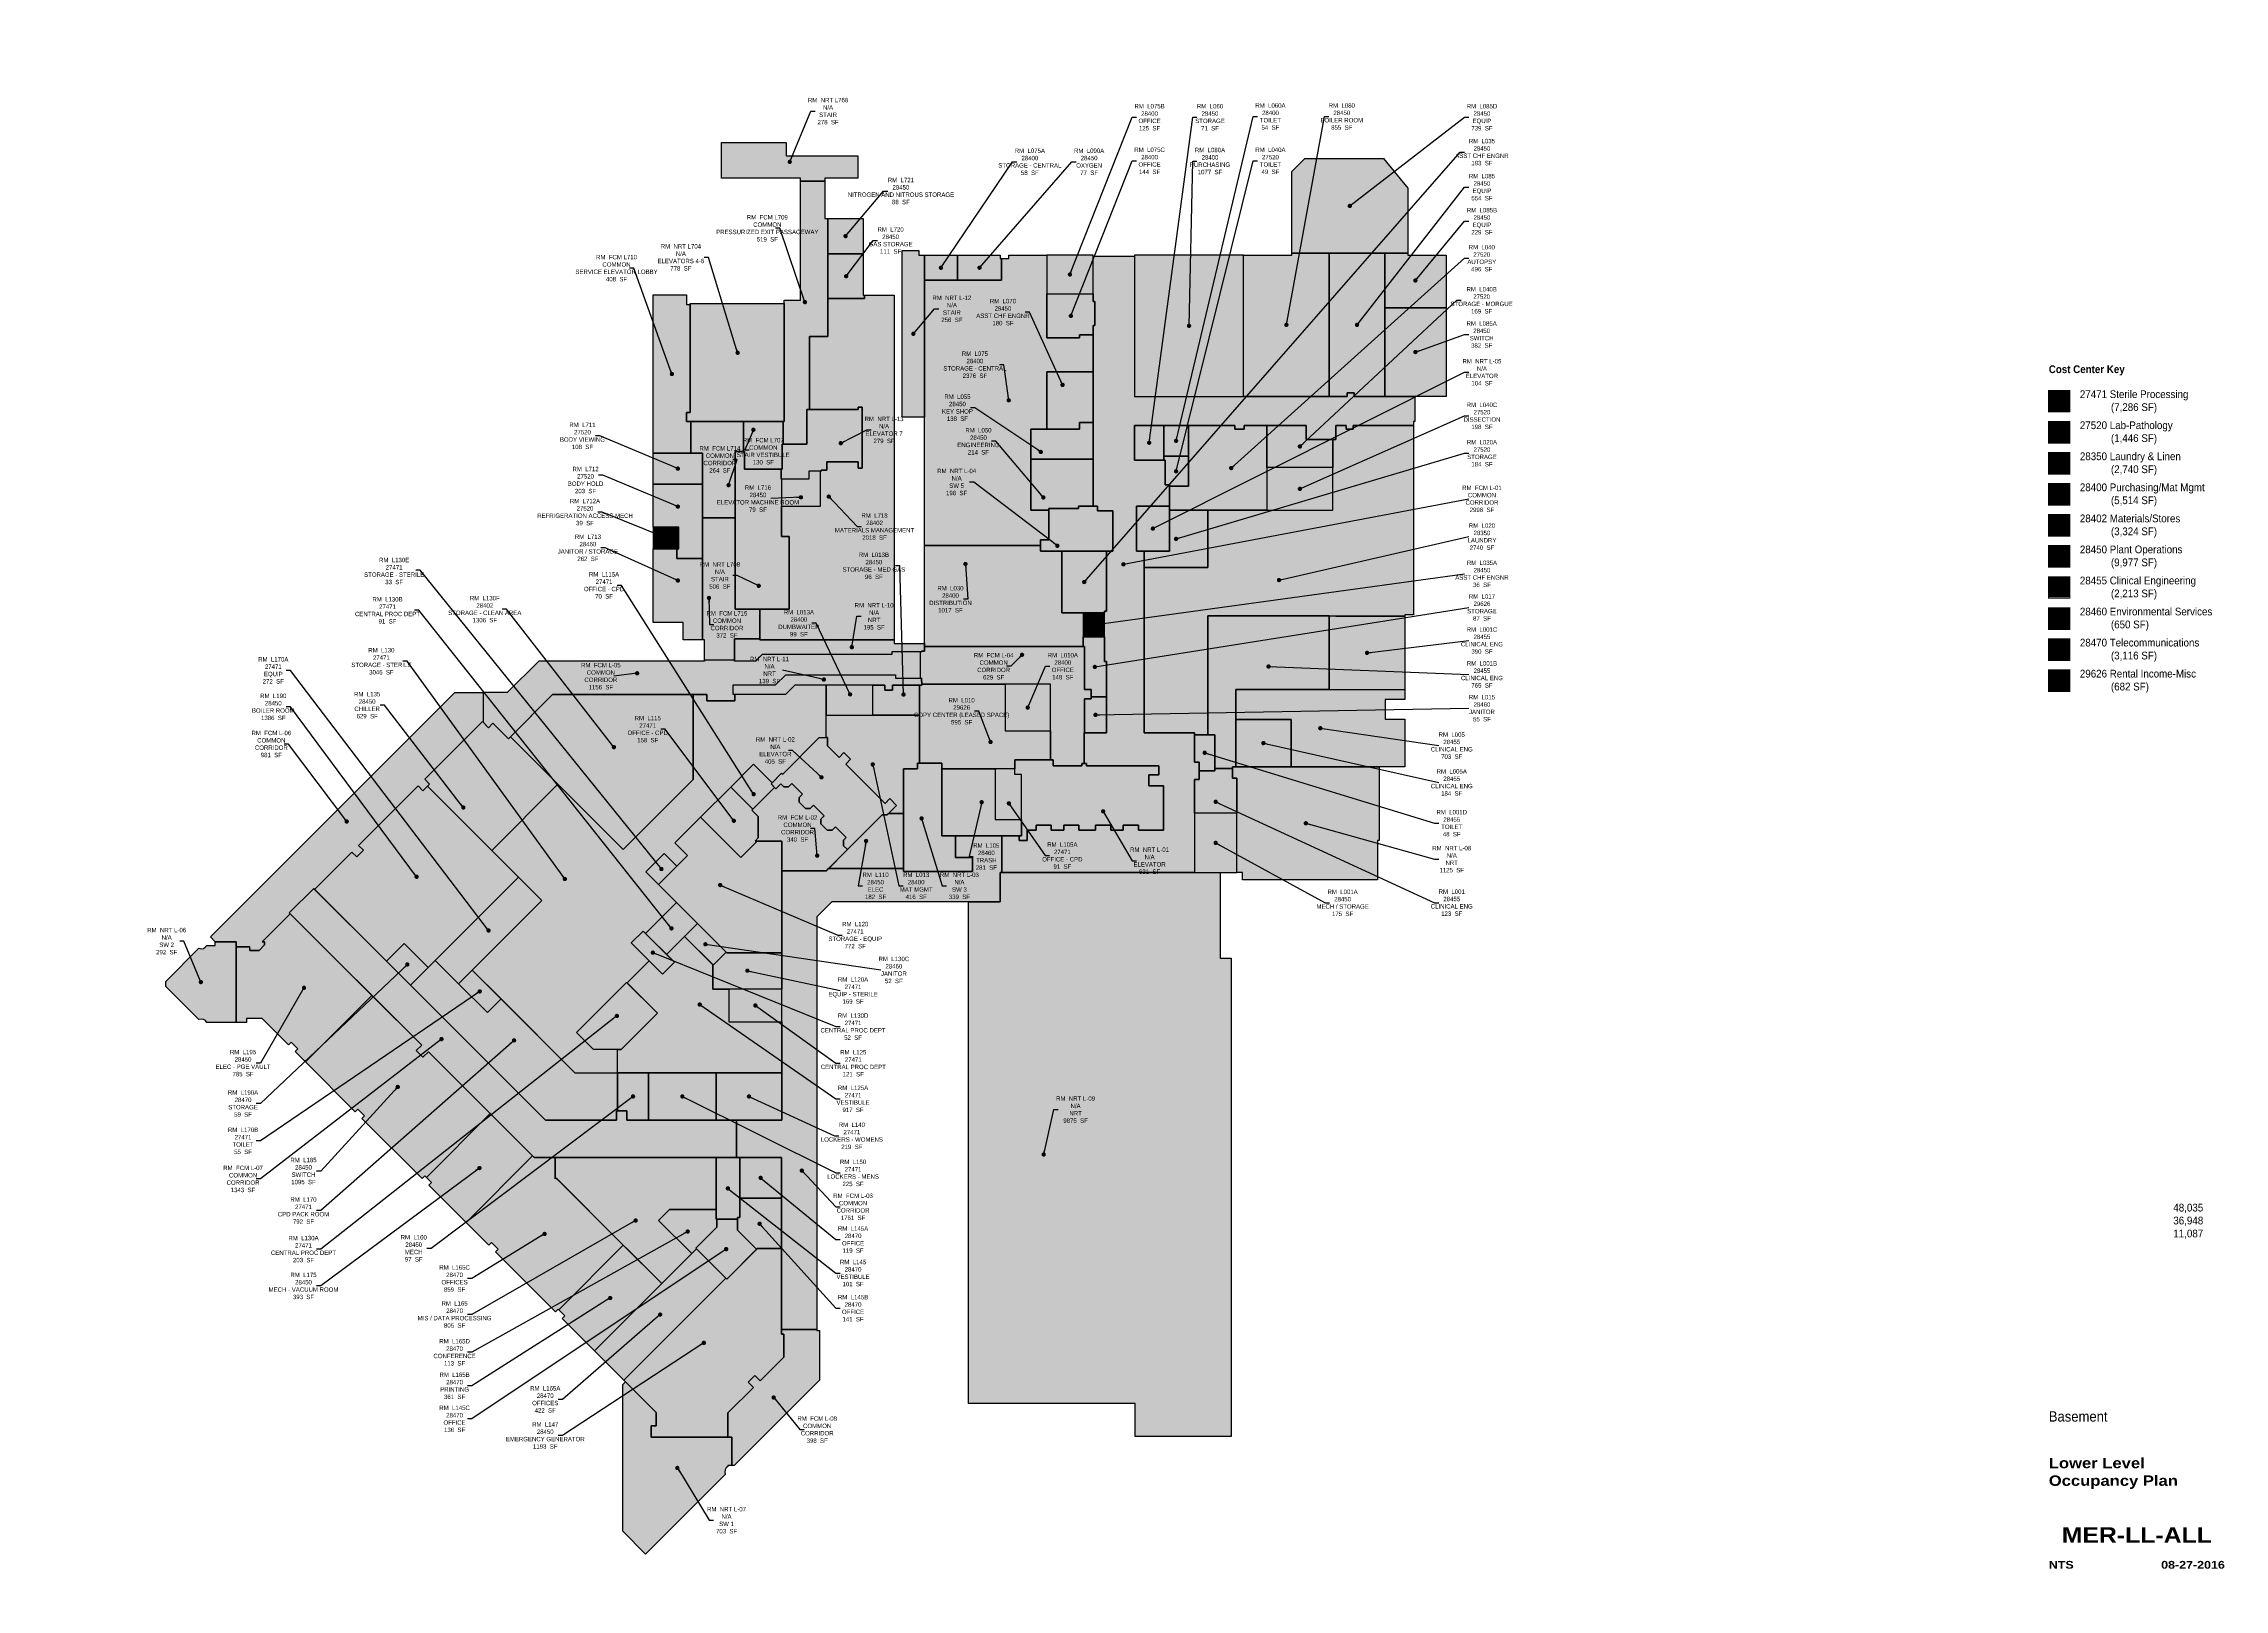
# Paper-space layout 'ALL' of a CAD drawing. Header units: inches. Extents: x 1.5 to 41, y 1 to 29.
# The model-space entities are those that its viewports show. They can reach past a viewport. Long polylines and large blocks are cut down to what shows.
import ezdxf
from ezdxf.enums import TextEntityAlignment as Align

# ---------------------------------------------------------------- set-up
doc = ezdxf.new("R2010")
doc.units = ezdxf.units.IN
doc.header["$LTSCALE"] = 175
doc.header["$MEASUREMENT"] = 0
doc.layers.get('Defpoints').update_dxf_attribs({"color": 31})
for name, color, linetype in [('0-LABEL', 3, 'Continuous'), ('1-NRT', 200, 'Continuous'), ('1-NRT-PTN', 253, 'Continuous'), ('3-FCM', 190, 'Continuous'), ('3-FCM-PTN', 9, 'Continuous'), ('4-OCC', 6, 'Continuous'), ('4-OCC-PTN', 95, 'Continuous'), ('T-5', 5, 'Continuous'), ('T-8', 8, 'Continuous')]:
    doc.layers.add(name, color=color, linetype=linetype)
doc.layers.get('Defpoints').freeze()
doc.styles.add('Arial90', font='arial.ttf', dxfattribs={"width": 0.9})
doc.styles.add('ArialBlack', font='')
doc.styles.add('ArialBold90', font='arialbd.ttf', dxfattribs={"width": 0.9})
doc.styles.add('ArialN', font='ARIALN.TTF')
doc.styles.get('ArialBlack').set_extended_font_data('Arial Black')
doc.dimstyles.new('AB-220', dxfattribs={"dimscale": 220, "dimtxt": 0.070312, "dimasz": 0.0625, "dimexe": 0.0625, "dimexo": 0.125, "dimgap": 0.1875, "dimtad": 0, "dimdec": 4, "dimrnd": 0.0625, "dimzin": 0, "dimdsep": 46, "dimlunit": 4, "dimtxsty": 'ArialN', "dimblk": 'ARCHTICK', "dimcen": 0.0625, "dimclrd": 256, "dimclre": 256, "dimclrt": 256, "dimadec": 0, "dimazin": 0, "dimtfac": 1, "dimtdec": 4, "dimtofl": 0, "dimtmove": 2, "dimatfit": 3, "dimldrblk": 'DOT', "dimfxl": 0, "dimfrac": 2, "dimtolj": 1, "dimtzin": 0, "dimlwd": -1, "dimlwe": -1, "dimarcsym": 0})

# ---------------------------------------------------------------- blocks, each defined once
blk = doc.blocks.new('sheettext_30x42')
at = {"style": 'Arial90', "width": 0.9}
for tag, p in [('USEABLE', (2.797, 6.611)), ('GROSS', (2.797, 6.845)), ('COMMON', (2.797, 6.376))]:
    blk.add_attdef(tag, text='', height=0.141, dxfattribs=at).set_placement(p, align=Align.RIGHT)
blk.add_attdef('FLOOR', text='', height=0.188, dxfattribs=at).set_placement((0, 3.227), align=Align.TOP_LEFT)
at = {"layer": 'T-8', "style": 'ArialBlack'}
for tag, p, height in [('TITLE_1', (0, 2.195), 0.188), ('TITLE_2', (0, 1.876), 0.188), ('SCALE', (0, 0.375), 0.141)]:
    blk.add_attdef(tag, p, '', height=height, dxfattribs=at)
blk.add_attdef('DWG#', text='', height=0.281, dxfattribs=at).set_placement((1.594, 1.126), align=Align.TOP_CENTER)
blk.add_attdef('DATE', text='', height=0.141, dxfattribs=at).set_placement((3.188, 0.375), align=Align.RIGHT)
blk = doc.blocks.new('_ArchTick')
at = {"const_width": 0.15}
blk.add_lwpolyline([(-0.5, -0.5), (0.5, 0.5)], dxfattribs=at)
blk = doc.blocks.new('_Dot')
at = {"lineweight": -2}
blk.add_line((-0.5, 0), (-1, 0), dxfattribs=at)
at = {"const_width": 0.5}
blk.add_lwpolyline([(-0.25, 0, 1), (0.25, 0, 1)], format="xyb", close=True, dxfattribs=at)

msp = doc.modelspace()

# ---------------------------------------------------------------- hatches: boundary and pattern name
at = {"layer": '1-NRT-PTN'}
h = msp.add_hatch(color=256, dxfattribs=at)
h.dxf.hatch_style = 1
h.paths.add_polyline_path([(2231.6, 4240.1), (2126.8, 4240.1), (2126.8, 4230.6), (2049.3, 4230.6), (2049.3, 4240.1), (1798.6, 4240.1), (1798.6, 4352.6), (2003.6, 4352.6), (2003.6, 4311.1), (2231.6, 4311.1)])
h = msp.add_hatch(color=256, dxfattribs=at)
h.dxf.hatch_style = 1
h.paths.add_polyline_path([(2372.7, 3480.1), (2372.7, 4010.3), (2425.2, 4010.3), (2425.2, 3994.9), (2442.7, 3994.9), (2442.7, 3480.1)])
h = msp.add_hatch(color=256, dxfattribs=at)
h.dxf.hatch_style = 1
h.paths.add_polyline_path([(1997.1, 3841.1), (1997.1, 3466.8), (1686.6, 3466.8), (1686.6, 3495.3), (1698.6, 3495.3), (1698.6, 3841.1)])
h = msp.add_hatch(color=256, dxfattribs=at)
h.dxf.hatch_style = 1
h.paths.add_polyline_path([(2244.6, 3512.1), (2244.6, 3318.1), (2232.6, 3318.1), (2232.6, 3338.8), (2133.3, 3338.8), (2133.3, 3312), (2115.3, 3312), (2115.3, 3309), (2075.2, 3308.9), (2075.2, 3283), (1988.3, 3283), (1988.3, 3315.1), (1991, 3315.1), (1991, 3394.8), (2069.1, 3394.8), (2069.1, 3504.3), (2232.6, 3504.3), (2232.6, 3512.1)])
h = msp.add_hatch(color=256, dxfattribs=at)
h.dxf.hatch_style = 1
h.paths.add_polyline_path([(1988.3, 3315.1), (1988.3, 3283), (1989.2, 3283), (1989.2, 3100.8), (2013, 3100.8), (2013, 2869.7), (1841.7, 2869.7), (1841.7, 3370.8), (1871.3, 3370.8), (1871.3, 3315.1)])
for points in [[(3041.1, 3054.7), (2812, 3054.7), (2812, 3090.7), (2837.8, 3090.7), (2837.8, 3190.5), (2932.2, 3190.5), (2932.2, 3197.5), (2992.3, 3197.5), (2992.3, 3182.1), (3041.1, 3182.1)], [(3116.6, 3197.8), (3221.1, 3197.8), (3221.1, 3054.7), (3116.6, 3054.7)], [(1955.6, 2315.2), (1989.2, 2348.7), (1992.6, 2345.4), (2109, 2461.8), (2134.8, 2461.8), (2134.8, 2436), (2171.8, 2399), (2187.1, 2414.2), (2208.3, 2393), (2193.1, 2377.8), (2318.1, 2252.7), (2333.3, 2267.9), (2354.6, 2246.7), (2333, 2225.2), (2324, 2216.2), (2308.6, 2216.2), (2198.4, 2106), (2186, 2118.4), (2186, 2136.1), (2193.9, 2144), (2160, 2178), (2149.4, 2167.4), (2134.4, 2167.4), (2114.2, 2187.6), (2114.2, 2202.6), (2124.8, 2213.2), (2090.8, 2247.1), (2080.2, 2236.5), (2065.2, 2236.5), (2044.9, 2256.9), (2044.9, 2271.9), (2055.5, 2282.5), (2021.5, 2316.4), (2010.9, 2305.8), (1995.9, 2305.8), (1986.7, 2315.1), (1971.2, 2299.6)], [(2376.2, 2036.1), (2376.2, 2363.2), (2420.5, 2363.2), (2420.5, 2381.2), (2498, 2381.2), (2498, 2150.2), (2542, 2150.2), (2542, 2080.7), (2595.8, 2080.7), (2595.8, 2036.1)], [(2729.8, 2391.7), (2852.2, 2391.7), (2852.2, 2372.2), (2942.5, 2372.2), (2942.5, 2379.2), (2958, 2379.2), (2958, 2372.2), (3187.8, 2372.2), (3187.9, 2343.7), (3156.2, 2343.7), (3156.2, 2308.7), (3202.4, 2308.7), (3202.4, 2167.4), (3122.7, 2167.4), (3122.7, 2183.7), (3074.7, 2183.7), (3074.7, 2167.4), (3034.7, 2167.4), (3034.7, 2183.7), (2986.7, 2183.7), (2986.7, 2167.4), (2933.7, 2167.4), (2933.7, 2183.7), (2885.7, 2183.7), (2885.7, 2167.4), (2845.7, 2167.4), (2845.7, 2183.7), (2797.7, 2183.7), (2797.7, 2167.4), (2769.7, 2167.4), (2769.7, 2135.2), (2743.7, 2135.2), (2743.7, 2150.2), (2751.7, 2150.2), (2751.7, 2345.2), (2729.8, 2345.2)], [(3453, 2010.2), (3453, 2033.2), (3435, 2033.2), (3435, 2333.2), (3421.5, 2333.2), (3421.5, 2369.2), (3888, 2369.2), (3888, 2135.2), (3882, 2135.2), (3882, 2010.2)], [(2582.6, 1940.1), (2683.3, 1940.1), (2683.3, 2033.2), (3382.2, 2033.2), (3382.2, 1760.9), (3417.7, 1760.9), (3417.7, 240.9), (3112.6, 240.9), (3112.6, 345.9), (2582.6, 345.9)]]:
    msp.add_hatch(color=256, dxfattribs=at).paths.add_polyline_path(points)
h = msp.add_hatch(color=256, dxfattribs=at)
h.dxf.hatch_style = 1
h.paths.add_polyline_path([(1920.3, 2773.1), (1920.3, 2775.3), (1839, 2775.3), (1839, 2705.2), (1906.6, 2705.2), (1927.8, 2726.4), (2338.9, 2726.4), (2338.9, 2734.4), (2433.8, 2734.4), (2433.8, 2736.3), (2442.7, 2736.3), (2442.7, 2761.1), (2346.6, 2761.1), (2346.6, 2773.1)])
h = msp.add_hatch(color=256, dxfattribs=at)
h.dxf.hatch_style = 1
h.paths.add_polyline_path([(2002.4, 2661.9), (2351.2, 2661.9), (2351.2, 2650.4), (2433.8, 2650.4), (2433.8, 2640.3), (2435.2, 2640.3), (2435.2, 2628.3), (2341.1, 2628.3), (2341.1, 2612.5), (2317.1, 2612.5), (2317.1, 2628.3), (2031.7, 2628.3), (2002, 2598.6), (1835.2, 2598.6), (1835.2, 2629.7), (1970.2, 2629.7)])
h = msp.add_hatch(color=256, dxfattribs=at)
edge = h.paths.add_edge_path()
edge.add_line((244.1, 1557.1), (163.1, 1557.1))
edge.add_arc((145.6, 1547.1), 20.3, 29.84529, 112.43848)
edge.add_line((137.8, 1565.8), (32.5, 1671.1))
edge.add_line((32.5, 1671.1), (32.5, 1687.1))
edge.add_line((32.5, 1687.1), (137.8, 1792.5))
edge.add_arc((145.6, 1811.2), 20.3, 247.56152, 330.15471)
edge.add_line((163.1, 1801.1), (184.1, 1801.1))
edge.add_line((184.1, 1801.1), (190.1, 1801.1))
edge.add_line((190.1, 1801.1), (190.1, 1813.1))
edge.add_line((190.1, 1813.1), (256.1, 1813.1))
edge.add_line((256.1, 1813.1), (256.1, 1557.1))
edge.add_line((256.1, 1557.1), (244.1, 1557.1))
h = msp.add_hatch(color=256, dxfattribs=at)
edge = h.paths.add_edge_path()
edge.add_line((1830.8, 148.4), (1818.8, 148.4))
edge.add_line((1818.8, 148.4), (1818.8, 145.8))
edge.add_arc((1828.8, 128.2), 20.3, 119.84529, 202.43848)
edge.add_line((1810.1, 120.5), (1704.8, 15.1))
edge.add_line((1704.8, 15.1), (1557.2, -132.5))
edge.add_line((1557.2, -132.5), (1485.1, -60.4))
edge.add_line((1485.1, -60.4), (1485.1, 405.9))
edge.add_line((1485.1, 405.9), (1493.4, 414.3))
edge.add_line((1493.4, 414.3), (1590.8, 316.9))
edge.add_line((1590.8, 316.9), (1590.8, 274.9))
edge.add_line((1590.8, 274.9), (1574.8, 274.9))
edge.add_line((1574.8, 274.9), (1574.8, 238.8))
edge.add_line((1574.8, 238.8), (1830.8, 238.8))
edge.add_line((1830.8, 238.8), (1830.8, 148.4))
at = {"layer": '3-FCM-PTN'}
h = msp.add_hatch(color=256, dxfattribs=at)
h.dxf.hatch_style = 1
h.paths.add_polyline_path([(2078.3, 3736.3), (2078.3, 3504.3), (2069.1, 3504.3), (2069.1, 3394.8), (1994, 3394.8), (1994, 3466.8), (1997.1, 3466.8), (1997.1, 3851.6), (2049.3, 3851.6), (2049.3, 4230.6), (2126.8, 4230.6), (2126.8, 4228.8), (2126.8, 4219.5), (2126.8, 4147.6), (2126.8, 4145.6), (2126.8, 4112.1), (2136.1, 4112.1), (2136.1, 3736.3)])
for points in [[(4001.2, 3546.2), (4001.2, 3466.2), (3997.2, 3466.2), (3997.2, 3454.2), (3804.8, 3454.2), (3804.8, 3442.5), (3782.6, 3442.5), (3782.6, 3454.2), (3749.7, 3454.2), (3749.7, 3409.7), (3655.7, 3409.7), (3655.7, 3454.2), (3458.8, 3454.2), (3458.8, 3442.5), (3428.8, 3442.5), (3428.8, 3454.2), (3286, 3454.2), (3277, 3454.2), (3207.7, 3454.2), (3198.7, 3454.2), (3110.7, 3454.2), (3110.7, 3343.5), (3207.7, 3343.5), (3207.7, 3265.3), (3221.6, 3265.3), (3221.6, 3197.8), (3116.6, 3197.8), (3116.6, 3054.7), (3141.5, 3054.7), (3141.5, 2477.2), (3301.4, 2477.2), (3301.4, 2384), (3315.8, 2384), (3315.8, 2328.8), (3301.4, 2328.8), (3301.4, 2033.2), (2688.8, 2033.2), (2688.8, 2150.2), (2743.7, 2150.2), (2743.7, 2135.2), (2769.7, 2135.2), (2769.7, 2167.4), (2797.7, 2167.4), (2797.7, 2183.7), (2845.7, 2183.7), (2845.7, 2167.4), (2885.7, 2167.4), (2885.7, 2183.7), (2933.7, 2183.7), (2933.7, 2167.4), (2986.7, 2167.4), (2986.7, 2183.7), (3034.7, 2183.7), (3034.7, 2167.4), (3074.7, 2167.4), (3074.7, 2183.7), (3122.7, 2183.7), (3122.7, 2167.4), (3202.4, 2167.4), (3202.4, 2308.7), (3156.2, 2308.7), (3156.2, 2343.7), (3187.9, 2343.7), (3187.8, 2372.2), (2958, 2372.2), (2958, 2379.2), (2950.2, 2379.2), (2950.2, 2477.2), (3021.5, 2477.2), (3021.5, 2703.3), (3015.5, 2703.3), (3015.5, 2864), (3021.5, 2864), (3021.5, 3054.7), (3041.1, 3054.7), (3041.1, 3182.1), (2992.3, 3182.1), (2992.3, 3197.5), (2978.7, 3197.5), (2978.7, 3771.8), (2984.7, 3771.8), (2984.7, 3847.7), (2978.7, 3847.7), (2978.7, 3991.9), (3110.7, 3991.9), (3110.7, 3546.2), (3786.3, 3546.2), (3786.3, 3557.9), (3808.4, 3557.9), (3808.4, 3546.2)], [(2843.2, 2391.7), (2843.2, 2631.3), (2435.2, 2631.3), (2435.2, 2640.3), (2433.8, 2640.3), (2433.8, 2650.4), (2430.7, 2650.4), (2430.7, 2734.4), (2433.8, 2734.4), (2433.8, 2736.3), (2442.7, 2736.3), (2442.7, 2751.3), (2951.5, 2751.3), (2951.5, 2615.2), (2972.5, 2615.2), (2972.5, 2585.2), (2951.5, 2585.2), (2951.5, 2477.2), (2950.2, 2477.2), (2950.2, 2379.2), (2942.5, 2379.2), (2942.5, 2372.2), (2852.2, 2372.2), (2852.2, 2391.7)], [(502.7, 1982.5), (425.2, 1905.1), (428.1, 1902.3), (338.9, 1813.1), (346.7, 1813.1), (346.7, 1803), (329.1, 1785.4), (299.4, 1785.4), (299.4, 1797.4), (256.1, 1797.4), (256.1, 1813.1), (190.1, 1813.1), (174.3, 1829), (950.5, 2605.1), (1040.7, 2605.1), (1040.7, 2510.7), (1038.6, 2512.8), (855.2, 2329.4), (870.8, 2313.9), (849.6, 2292.7), (834, 2308.2), (645.2, 2119.4), (660.8, 2103.9), (639.6, 2082.7), (624, 2098.2), (505.5, 1979.7)], [(2198.4, 2106), (2131.4, 2039), (1989.8, 2039), (1989.8, 2132.9), (1904.9, 2132.9), (1915, 2143), (1915, 2210.8), (1894.5, 2231.3), (1967, 2303.8), (1971.2, 2299.6), (1986.7, 2315.1), (1995.9, 2305.8), (2010.9, 2305.8), (2021.5, 2316.4), (2055.5, 2282.5), (2044.9, 2271.9), (2044.9, 2256.9), (2065.2, 2236.5), (2080.2, 2236.5), (2090.8, 2247.1), (2124.8, 2213.2), (2114.2, 2202.6), (2114.2, 2187.6), (2134.4, 2167.4), (2149.4, 2167.4), (2160, 2178), (2193.9, 2144), (2186, 2136.1), (2186, 2118.4)], [(1989.8, 2039), (2131.4, 2039), (2138.6, 2046.2), (2376.2, 2046.2), (2376.2, 2036.1), (2595.8, 2036.1), (2595.8, 2080.7), (2542, 2080.7), (2542, 2150.2), (2688.8, 2150.2), (2688.8, 2033.2), (2683.3, 2033.2), (2683.3, 1940.1), (2582.6, 1940.1), (2148.5, 1940.1), (2101.1, 1892.7), (2101.1, 1493.8), (2101.1, 1469.1), (2101.1, 1444.4), (2101.1, 1070.2), (2101.1, 1045.5), (2101.1, 1020.8), (2101.1, 638.2), (2101.1, 613.5), (2101.1, 597.8), (2101.1, 580.8), (1989.3, 580.8), (1989.3, 1127.1), (1846.4, 1127.1), (1846.4, 1246.1), (1989.8, 1246.1), (1989.8, 1306.1), (1989.8, 1401.1)], [(1566.3, 1246.1), (1611.2, 1246.1), (1846.4, 1246.1), (1846.4, 1127.1), (1202.9, 1127.1), (1192.5, 1137.9), (867.2, 1463.2), (849.8, 1445.9), (828.6, 1467.1), (845.9, 1484.4), (428.1, 1902.3), (425.2, 1905.1), (502.7, 1982.5), (1239.1, 1246.1), (1464.3, 1246.1), (1464.3, 1275.7), (1497.1, 1275.7), (1497.1, 1246.1)], [(1989.3, 580.8), (2101.1, 580.8), (2101.1, 577.6), (2109.3, 577.6), (2109.3, 419.6), (1838, 148.4), (1830.8, 148.4), (1830.8, 238.8), (1818.8, 238.8), (1818.8, 315.8), (1899.8, 396.8), (1883.4, 413.2), (1904.6, 434.5), (1921, 418), (1996.3, 493.3), (1996.3, 566.2), (1989.3, 566.2)]]:
    msp.add_hatch(color=256, dxfattribs=at).paths.add_polyline_path(points)
h = msp.add_hatch(color=256, dxfattribs=at)
h.dxf.hatch_style = 1
h.paths.add_polyline_path([(1701, 3466.8), (1701, 3366), (1580.8, 3366), (1580.8, 3868.9), (1686.6, 3868.8), (1686.6, 3838.8), (1698.6, 3838.8), (1698.6, 3495.3), (1686.6, 3495.3), (1686.6, 3466.8)])
h = msp.add_hatch(color=256, dxfattribs=at)
h.dxf.hatch_style = 1
h.paths.add_polyline_path([(1738.3, 3160.4), (1738.3, 3366), (1701, 3366), (1701, 3466.8), (1868.3, 3466.8), (1868.3, 3370.8), (1841.7, 3370.8), (1841.7, 3160.4)])
h = msp.add_hatch(color=256, dxfattribs=at)
h.dxf.hatch_style = 1
h.paths.add_polyline_path([(1994, 3466.8), (1994, 3394.8), (1991, 3394.8), (1991, 3315.1), (1871.3, 3315.1), (1871.3, 3370.8), (1868.3, 3370.8), (1868.3, 3466.8)])
h = msp.add_hatch(color=256, dxfattribs=at)
h.dxf.hatch_style = 1
h.paths.add_polyline_path([(1841.7, 3160.4), (1841.7, 2869.7), (1920.3, 2869.7), (1920.3, 2775.3), (1839, 2775.3), (1839, 2708.3), (1744.5, 2708.3), (1744.5, 2773.1), (1738.3, 2773.1), (1738.3, 3160.4)])
h = msp.add_hatch(color=256, dxfattribs=at)
h.dxf.hatch_style = 1
h.paths.add_polyline_path([(1664.2, 2598.6), (1751.1, 2598.6), (1751.1, 2578.8), (1840.1, 2578.8), (1840.1, 2598.6), (1835.2, 2598.6), (1835.2, 2629.7), (1970.2, 2629.7), (2002.4, 2661.9), (2351.2, 2661.9), (2351.2, 2650.4), (2430.7, 2650.4), (2430.7, 2734.4), (2338.9, 2734.4), (2338.9, 2726.4), (1927.8, 2726.4), (1906.6, 2705.2), (1839, 2705.2), (1839, 2708.3), (1744.5, 2708.3), (1744.5, 2705.2), (1217.6, 2705.2), (1117.5, 2605.1), (1040.7, 2605.1), (1040.7, 2510.7), (1058, 2493.4), (1071.9, 2507.4), (1121.6, 2457.7), (1261.8, 2598.6)])
at = {"layer": '4-OCC-PTN'}
for color, points in [(55, [(3610.2, 4000.9), (3610.2, 4260.9), (3651.2, 4302), (3901.6, 4302), (3978.2, 4208.1), (3978.2, 4000.9)]), (41, [(2442.7, 3994.9), (2548.1, 3994.9), (2548.1, 3915.2), (2442.7, 3915.2)]), (41, [(2442.7, 3072.7), (2442.7, 3915.2), (2688, 3915.2), (2688, 3984.7), (2711.4, 3984.7), (2711.4, 3994.9), (2825.4, 3994.9), (2831.4, 3994.9), (2831.4, 3731.9), (2935.6, 3731.9), (2935.6, 3741.6), (2978.7, 3741.6), (2978.7, 3624.4), (2831.4, 3624.4), (2831.4, 3441.9), (2780.7, 3441.9), (2780.7, 3184.5), (2837.8, 3184.5), (2837.8, 3090.7), (2812, 3090.7), (2812, 3072.7), (2740, 3072.7)]), (55, [(2548.1, 3915.2), (2548.1, 3994.9), (2684, 3994.9), (2684, 3984.7), (2688, 3984.7), (2688, 3915.2)]), (41, [(2831.4, 3872.2), (2978.7, 3872.2), (2978.7, 3994.9), (2831.4, 3994.9)]), (41, [(3456.4, 3994.9), (3110.7, 3994.9), (3110.7, 3546.2), (3456.4, 3546.2)]), (55, [(3456.4, 3546.2), (3456.4, 3994.9), (3610.2, 3994.9), (3610.2, 4000.9), (3729.3, 4000.9), (3729.3, 3546.2)]), (55, [(3729.3, 3546.2), (3729.3, 4000.9), (3905.4, 4000.9), (3905.4, 3546.2), (3808.4, 3546.2), (3808.4, 3557.9), (3786.3, 3557.9), (3786.3, 3546.2)]), (55, [(4100.2, 3828.2), (3905.4, 3828.2), (3905.4, 4000.9), (3978.2, 4000.9), (3978.2, 3994.9), (4100.2, 3994.9)]), (41, [(2831.4, 3872.2), (2978.7, 3872.2), (2978.7, 3847.7), (2984.7, 3847.7), (2984.7, 3771.8), (2978.7, 3771.8), (2978.7, 3741.6), (2935.6, 3741.6), (2935.6, 3731.9), (2831.4, 3731.9)]), (55, [(3905.4, 3546.2), (3905.4, 3828.2), (4100.2, 3828.2), (4100.2, 3546.2)]), (55, [(2978.7, 3463.2), (2936.1, 3463.2), (2936.1, 3441.9), (2831.4, 3441.9), (2831.4, 3624.4), (2978.7, 3624.4)]), (55, [(2978.7, 3346.3), (2780.7, 3346.3), (2780.7, 3441.9), (2936.1, 3441.9), (2936.1, 3463.2), (2978.7, 3463.2)]), (55, [(3110.7, 3343.5), (3110.7, 3454.2), (3203.2, 3454.2), (3203.2, 3355.8), (3203.2, 3351.3), (3203.2, 3343.5)]), (51, [(3343.2, 3184.6), (3740.7, 3184.6), (3740.7, 3409.7), (3749.7, 3409.7), (3749.7, 3454.2), (3782.6, 3454.2), (3782.6, 3442.5), (3804.8, 3442.5), (3804.8, 3454.2), (3997.2, 3454.2), (3997.2, 2851.8), (3969, 2851.8), (3969, 2848), (3750.4, 2848), (3729, 2848.4), (3343.2, 2848.4), (3343.4, 2471.2), (3301.4, 2471.2), (3301.4, 2477.2), (3141.5, 2477.2), (3141.5, 3002.3), (3343.2, 3002.3)]), (41, [(3203.2, 3454.2), (3281.5, 3454.2), (3281.5, 3355.8), (3203.2, 3355.8)]), (11, [(3221.6, 3260.8), (3281.5, 3260.8), (3281.5, 3351.3), (3281.5, 3355.8), (3281.5, 3454.2), (3428.8, 3454.2), (3428.8, 3442.5), (3458.8, 3442.5), (3458.8, 3454.2), (3530.8, 3454.2), (3530.8, 3184.6), (3221.1, 3184.6), (3221.1, 3197.8), (3221.6, 3197.8)]), (11, [(3740.7, 3320.2), (3530.8, 3320.2), (3530.8, 3454.2), (3655.7, 3454.2), (3655.7, 3409.7), (3740.7, 3409.7)]), (55, [(2978.7, 3197.5), (2932.2, 3197.5), (2932.2, 3190.5), (2837.8, 3190.5), (2837.8, 3184.5), (2780.7, 3184.5), (2780.7, 3346.3), (2978.7, 3346.3)]), (11, [(3207.7, 3343.5), (3203.2, 3343.5), (3203.2, 3355.8), (3281.5, 3355.8), (3281.5, 3260.8), (3221.6, 3260.8), (3221.6, 3265.3), (3207.7, 3265.3)]), (11, [(3530.8, 3184.6), (3740.7, 3184.6), (3740.7, 3320.2), (3530.8, 3320.2)]), (11, [(3221.1, 3184.6), (3343.2, 3184.6), (3343.2, 3002.3), (3141.5, 3002.3), (3141.5, 3054.7), (3221.1, 3054.7)]), (41, [(2442.7, 2751.3), (2442.7, 3072.7), (2812, 3072.7), (2812, 3054.7), (2879.9, 3054.7), (2879.9, 2858), (2947, 2858), (2947, 2751.3)]), (55, [(2879.9, 2858), (2879.9, 3054.7), (3021.5, 3054.7), (3021.5, 2864), (3015.5, 2864), (3015.5, 2858)]), (55, [(2947, 2782), (3015.5, 2782), (3015.5, 2858), (2947, 2858)]), (225, [(3343.4, 2471.2), (3343.2, 2848.4), (3729, 2848.4), (3729, 2614.4), (3432.1, 2614.4), (3432.1, 2369.2), (3421.5, 2369.2), (3421.5, 2364.2), (3365.3, 2364.2), (3365.3, 2471.2)]), (225, [(3729, 2614.4), (3729, 2848.4), (3750.4, 2848), (3969, 2848), (3969, 2614.1)]), (161, [(2972.5, 2591.2), (2972.5, 2615.2), (2951.5, 2615.2), (2951.5, 2751.3), (2947, 2751.3), (2947, 2782), (3015.5, 2782), (3015.5, 2703.3), (3021.5, 2703.3), (3021.5, 2591.2)]), (54, [(1751.1, 2598.6), (1708.5, 2598.6), (1708.5, 2329), (1485.8, 2106.2), (1278.3, 2313.6), (1068.3, 2103.6), (1227.5, 1944.4), (1006.1, 1723), (1332, 1397.1), (1468.3, 1397.1), (1468.3, 1470.9), (1391.2, 1470.9), (1337.4, 1524.7), (1496.6, 1683.9), (1498.2, 1682.3), (1568.4, 1752.6), (1511.6, 1809.4), (1549.4, 1847.1), (1556.6, 1839.9), (1654.9, 1938.2), (1598.2, 1994.9), (1557.7, 2035.4), (1616.2, 2093.9), (1656.7, 2053.4), (1690.2, 2086.9), (1649.7, 2127.4), (1731.2, 2208.9), (1827.6, 2304.6), (1900.1, 2377.1), (1958.8, 2318.3), (1989.2, 2348.7), (1992.6, 2345.4), (2109, 2461.8), (2130.3, 2461.8), (2130.3, 2628.3), (2031.7, 2628.3), (2002, 2598.6), (1840.1, 2598.6), (1840.1, 2578.8), (1751.1, 2578.8)]), (18, [(1708.5, 2329), (1708.5, 2598.6), (1261.8, 2598.6), (1127.9, 2464), (1278.3, 2313.6), (1485.8, 2106.2)]), (41, [(2130.3, 2532.8), (2278.9, 2532.8), (2278.9, 2628.3), (2130.3, 2628.3)]), (55, [(2278.9, 2532.8), (2278.9, 2628.3), (2317.1, 2628.3), (2317.1, 2612.5), (2341.1, 2612.5), (2341.1, 2628.3), (2427.2, 2628.3), (2427.2, 2532.8)]), (161, [(2699, 2631.3), (2699, 2483.2), (2843.2, 2483.2), (2843.2, 2391.7), (2729.8, 2391.7), (2729.8, 2363.2), (2498, 2363.2), (2498, 2381.2), (2427.2, 2381.2), (2427.2, 2628.3), (2435.2, 2628.3), (2435.2, 2631.3)]), (41, [(2699, 2483.2), (2843.2, 2483.2), (2843.2, 2631.3), (2699, 2631.3)]), (201, [(2972.5, 2591.2), (3021.5, 2591.2), (3021.5, 2477.2), (2951.5, 2477.2), (2951.5, 2585.2), (2972.5, 2585.2)]), (225, [(3607.7, 2369.2), (3607.7, 2519.9), (3432.1, 2519.9), (3432.1, 2614.4), (3729, 2614.4), (3969, 2614.1), (3969, 2582.6), (3906.5, 2582.6), (3906.5, 2520.6), (3969, 2520.6), (3969, 2369.2), (3888, 2369.2)]), (55, [(1127.9, 2464), (1278.3, 2313.6), (1068.3, 2103.6), (864.4, 2307.5), (870.8, 2313.9), (855.2, 2329.4), (1038.6, 2512.8), (1058, 2493.4), (1071.9, 2507.4), (1121.6, 2457.7)]), (41, [(2130.3, 2532.8), (2427.2, 2532.8), (2427.2, 2381.2), (2420.5, 2381.2), (2420.5, 2363.2), (2376.2, 2363.2), (2376.2, 2220.7), (2328.5, 2220.7), (2354.6, 2246.7), (2333.3, 2267.9), (2318.1, 2252.7), (2193.1, 2377.8), (2208.3, 2393), (2187.1, 2414.2), (2171.8, 2399), (2134.8, 2436), (2134.8, 2461.8), (2130.3, 2461.8)]), (225, [(3432.1, 2369.2), (3432.1, 2519.9), (3607.7, 2519.9), (3607.7, 2369.2)]), (225, [(3315.8, 2384), (3301.4, 2384), (3301.4, 2471.2), (3365.3, 2471.2), (3365.3, 2356.4), (3315.8, 2356.4)]), (54, [(1900.1, 2377.1), (1958.8, 2318.3), (1955.6, 2315.2), (1967, 2303.8), (1897.7, 2234.4), (1827.6, 2304.6)]), (201, [(2668, 2363.2), (2668, 2201.2), (2751.7, 2201.2), (2751.7, 2150.2), (2498, 2150.2), (2498, 2363.2)]), (54, [(2668, 2201.2), (2751.7, 2201.2), (2751.7, 2345.2), (2729.8, 2345.2), (2729.8, 2363.2), (2668, 2363.2)]), (225, [(3315.8, 2356.4), (3365.3, 2356.4), (3365.3, 2364.2), (3421.5, 2364.2), (3421.5, 2333.2), (3435, 2333.2), (3435, 2221.7), (3301.4, 2221.7), (3301.4, 2328.8), (3315.8, 2328.8)]), (55, [(864.4, 2307.5), (1153.5, 2018.4), (866.2, 1731.1), (790.1, 1807.2), (734.1, 1751.1), (505.5, 1979.7), (624, 2098.2), (639.6, 2082.7), (660.8, 2103.9), (645.2, 2119.4), (834, 2308.2), (849.6, 2292.7)]), (54, [(1827.6, 2304.6), (1897.7, 2234.4), (1894.5, 2231.3), (1915, 2210.8), (1915, 2143), (1904.9, 2132.9), (1911.3, 2132.9), (1859.2, 2080.9), (1731.2, 2208.9)]), (55, [(2328.5, 2220.7), (2376.2, 2220.7), (2376.2, 2046.2), (2138.6, 2046.2), (2198.4, 2106), (2308.6, 2216.2), (2324, 2216.2)]), (55, [(3301.4, 2033.2), (3435, 2033.2), (3435, 2221.7), (3301.4, 2221.7)]), (54, [(1731.2, 2208.9), (1859.2, 2080.9), (1911.3, 2132.9), (1989.8, 2132.9), (1989.8, 1777.7), (1815.3, 1777.9), (1598.2, 1994.9), (1690.2, 2086.9), (1649.7, 2127.4)]), (54, [(1598.2, 1994.9), (1557.7, 2035.4), (1616.2, 2093.9), (1656.7, 2053.4)]), (54, [(888.7, 1753.6), (1153.5, 2018.4), (1227.5, 1944.4), (962.7, 1679.5)]), (55, [(256.1, 1557.1), (256.1, 1797.4), (299.1, 1797.4), (299.4, 1785.4), (329.1, 1785.4), (346.7, 1803), (346.7, 1813.1), (338.9, 1813.1), (428.1, 1902.3), (687.4, 1642.9), (476.1, 1431.6), (443.7, 1464), (452.2, 1472.5), (431, 1493.7), (422.5, 1485.2), (338.5, 1569.1), (289.2, 1569.1), (289.2, 1557.1)]), (54, [(1556.6, 1839.9), (1654.9, 1938.2), (1721.7, 1871.4), (1623.4, 1773.1)]), (201, [(1680.7, 1830.4), (1721.7, 1871.4), (1813.2, 1779.9), (1772.2, 1738.9)]), (62, [(734.1, 1751.1), (790.1, 1807.2), (866.2, 1731.1), (810.2, 1675)]), (54, [(1568.4, 1752.6), (1610.9, 1710.1), (1648.6, 1747.9), (1623.4, 1773.1), (1680.7, 1830.4), (1770.8, 1740.4), (1770.8, 1662.7), (1821.8, 1662.7), (1821.8, 1558.7), (1989.8, 1558.7), (1989.8, 1397), (1571.6, 1397.1), (1566.3, 1397.1), (1468.3, 1397.1), (1468.3, 1470.9), (1479.3, 1470.9), (1594.5, 1586), (1498.2, 1682.3)]), (54, [(1549.4, 1847.1), (1648.6, 1747.9), (1610.9, 1710.1), (1511.6, 1809.4)]), (54, [(810.2, 1675), (866.2, 1731.1), (888.7, 1753.6), (962.7, 1679.5), (1054.3, 1587.9), (1097.7, 1631.3), (1332, 1397.1), (1468.3, 1397.1), (1468.3, 1275.7), (1464.3, 1275.7), (1464.3, 1246.1), (1239.1, 1246.1)]), (54, [(1770.8, 1740.4), (1772.2, 1738.9), (1813.2, 1779.9), (1815.3, 1777.9), (1989.8, 1777.7), (1989.8, 1662.7), (1770.8, 1662.7)]), (54, [(1054.3, 1587.9), (962.7, 1679.5), (1006.1, 1723), (1097.7, 1631.3)]), (54, [(1391.2, 1470.9), (1337.4, 1524.7), (1496.6, 1683.9), (1594.5, 1586), (1479.3, 1470.9)]), (55, [(476.1, 1431.6), (687.4, 1642.9), (845.9, 1484.4), (828.6, 1467.1), (849.8, 1445.9), (867.2, 1463.2), (1063.4, 1267), (860.5, 1064.1), (855.2, 1069.4), (846.7, 1060.9), (655.8, 1251.9), (664.3, 1260.3), (643.1, 1281.6), (634.6, 1273.1)]), (54, [(1821.8, 1558.7), (1989.8, 1558.7), (1989.8, 1662.7), (1821.8, 1662.7)]), (55, [(1468.3, 1275.7), (1468.3, 1397.1), (1566.3, 1397.1), (1566.3, 1246.1), (1497.1, 1246.1), (1497.1, 1275.7)]), (54, [(1781.3, 1397.1), (1781.3, 1246.1), (1566.3, 1246.1), (1566.3, 1397.1)]), (54, [(1989.8, 1397), (1989.8, 1246.1), (1846, 1246.1), (1781.3, 1246.1), (1781.3, 1397.1)]), (55, [(860.5, 1064.1), (1063.4, 1267), (1192.5, 1137.9), (1197.7, 1132.5), (986.5, 921.2), (868, 1039.7), (876.4, 1048.2)]), (62, [(986.5, 921.2), (1197.7, 1132.5), (1202.9, 1127.1), (1269.8, 1127.1), (1269.8, 1059.7), (1272.6, 1062.5), (1486.1, 849), (1280.9, 643.7), (1279.5, 645.2), (1271, 636.7), (1080.1, 827.6), (1088.6, 836.1), (1067.4, 857.3), (1058.9, 848.8)]), (62, [(1781.3, 1127.1), (1781.3, 962.6), (1633.3, 962.6), (1598.2, 927.6), (1703.5, 822.3), (1608.6, 727.4), (1486.1, 849), (1278.7, 1056.4), (1272.6, 1062.5), (1269.8, 1059.7), (1269.8, 1127.1)]), (62, [(1856, 1127.1), (1856, 998.2), (1856, 936.5), (1849.3, 936.5), (1849.3, 931.7), (1783.3, 931.7), (1781.3, 931.7), (1781.3, 1127.1)]), (62, [(1989.3, 998.2), (1856, 998.2), (1856, 1127.1), (1989.3, 1127.1)]), (62, [(1989.3, 838.4), (1912.4, 838.4), (1909.8, 835.8), (1849.3, 896.3), (1849.3, 931.7), (1849.3, 936.5), (1856, 936.5), (1856, 998.2), (1989.3, 998.2)]), (62, [(1781.3, 962.6), (1781.3, 931.7), (1783.3, 931.7), (1783.3, 906.2), (1716.4, 839.3), (1718.4, 837.2), (1703.5, 822.3), (1598.2, 927.6), (1633.3, 962.6)]), (62, [(1909.8, 835.8), (1814.8, 740.8), (1812.1, 743.6), (1718.4, 837.2), (1716.4, 839.3), (1783.3, 906.2), (1783.3, 931.7), (1849.3, 931.7), (1849.3, 896.3)]), (62, [(1280.9, 643.7), (1486.1, 849), (1495.3, 839.8), (1495.8, 840.2), (1608.6, 727.4), (1394.4, 513.2), (1292.2, 615.5), (1300.7, 623.9)]), (62, [(1394.4, 513.2), (1608.6, 727.4), (1718.4, 837.2), (1812.1, 743.6), (1488.1, 419.6)]), (55, [(1488.1, 419.6), (1812.1, 743.6), (1814.8, 740.8), (1912.4, 838.4), (1989.3, 838.4), (1989.3, 566.2), (1996.3, 566.2), (1996.3, 493.3), (1921, 418), (1904.6, 434.5), (1883.4, 413.2), (1899.8, 396.8), (1818.8, 315.8), (1818.8, 238.8), (1574.8, 238.8), (1574.8, 274.9), (1590.8, 274.9), (1590.8, 316.9)])]:
    msp.add_hatch(color=color, dxfattribs=at).paths.add_polyline_path(points)
h = msp.add_hatch(color=55, dxfattribs=at)
h.dxf.hatch_style = 1
h.paths.add_polyline_path([(2231.6, 4112.1), (2248.6, 4112.1), (2248.6, 3999.1), (2136.1, 3999.1), (2136.1, 4112.1)])
h = msp.add_hatch(color=55, dxfattribs=at)
h.dxf.hatch_style = 1
h.paths.add_polyline_path([(2248.6, 3999.1), (2248.6, 3867.9), (2252.6, 3867.9), (2252.6, 3857.1), (2136.1, 3857.1), (2136.1, 3999.1)])
h = msp.add_hatch(color=18, dxfattribs=at)
h.dxf.hatch_style = 1
h.paths.add_polyline_path([(2346.6, 2773.1), (1920.3, 2773.1), (1920.3, 2869.7), (2013, 2869.7), (2013, 3100.8), (1989.2, 3100.8), (1989.2, 3197.9), (2112.3, 3197.9), (2112.3, 3309), (2115.3, 3309), (2115.3, 3312), (2133.3, 3312), (2133.3, 3338.8), (2232.6, 3338.8), (2232.6, 3318.1), (2244.6, 3318.1), (2244.6, 3512.1), (2232.6, 3512.1), (2232.6, 3504.3), (2078.3, 3504.3), (2078.3, 3736.3), (2136.1, 3736.3), (2136.1, 3857.1), (2252.6, 3857.1), (2252.6, 3867.9), (2346.6, 3867.9), (2346.6, 3400.9)])
h = msp.add_hatch(color=11, dxfattribs=at)
h.dxf.hatch_style = 1
h.paths.add_polyline_path([(1738.3, 3366), (1738.3, 3267.5), (1580.8, 3267.5), (1580.8, 3366)])
h = msp.add_hatch(color=11, dxfattribs=at)
h.dxf.hatch_style = 1
h.paths.add_polyline_path([(1738.3, 3267.5), (1738.3, 3031.6), (1656.3, 3031.6), (1656.3, 3062.3), (1662.3, 3062.3), (1662.3, 3130.5), (1580.8, 3130.5), (1580.8, 3267.5)])
h = msp.add_hatch(color=55, dxfattribs=at)
h.dxf.hatch_style = 1
h.paths.add_polyline_path([(2112.3, 3309), (2075.2, 3308.9), (2075.2, 3283), (1989.2, 3283), (1989.2, 3197.9), (2112.3, 3197.9)])
h = msp.add_hatch(color=11, dxfattribs=at)
h.dxf.hatch_style = 1
h.paths.add_polyline_path([(1580.8, 3062.3), (1662.3, 3062.3), (1662.3, 3130.5), (1580.8, 3130.5)])
h = msp.add_hatch(color=201, dxfattribs=at)
h.dxf.hatch_style = 1
h.paths.add_polyline_path([(1738.3, 2773.1), (1676.4, 2773.1), (1676.4, 2828.2), (1580.8, 2828.2), (1580.8, 3062.3), (1656.3, 3062.3), (1656.3, 3031.6), (1738.3, 3031.6)])

# ---------------------------------------------------------------- linework, layer by layer
at = {"layer": '1-NRT', "flags": 128}
for points in [[(2231.6, 4240.1), (2126.8, 4240.1), (2126.8, 4230.6), (2049.3, 4230.6), (2049.3, 4240.1), (1798.6, 4240.1), (1798.6, 4352.6), (2003.6, 4352.6), (2003.6, 4311.1), (2231.6, 4311.1)], [(2372.7, 3480.1), (2372.7, 4010.3), (2425.2, 4010.3), (2425.2, 3994.9), (2442.7, 3994.9), (2442.7, 3480.1)], [(1997.1, 3841.1), (1997.1, 3466.8), (1686.6, 3466.8), (1686.6, 3495.3), (1698.6, 3495.3), (1698.6, 3841.1)], [(2244.6, 3512.1), (2244.6, 3318.1), (2232.6, 3318.1), (2232.6, 3338.8), (2133.3, 3338.8), (2133.3, 3312), (2115.3, 3312), (2115.3, 3309), (2075.2, 3308.9), (2075.2, 3283), (1988.3, 3283), (1988.3, 3315.1), (1991, 3315.1), (1991, 3394.8), (2069.1, 3394.8), (2069.1, 3504.3), (2232.6, 3504.3), (2232.6, 3512.1)], [(1988.3, 3315.1), (1988.3, 3283), (1989.2, 3283), (1989.2, 3100.8), (2013, 3100.8), (2013, 2869.7), (1841.7, 2869.7), (1841.7, 3370.8), (1871.3, 3370.8), (1871.3, 3315.1)]]:
    msp.add_lwpolyline(points, close=True, dxfattribs=at)
at = {"layer": '1-NRT'}
for points in [[(3041.1, 3054.7), (2812, 3054.7), (2812, 3090.7), (2837.8, 3090.7), (2837.8, 3190.5), (2932.2, 3190.5), (2932.2, 3197.5), (2992.3, 3197.5), (2992.3, 3182.1), (3041.1, 3182.1)], [(3116.6, 3197.8), (3221.1, 3197.8), (3221.1, 3054.7), (3116.6, 3054.7)], [(2002.4, 2661.9), (2351.2, 2661.9), (2351.2, 2650.4), (2433.8, 2650.4), (2433.8, 2640.3), (2435.2, 2640.3), (2435.2, 2628.3), (2341.1, 2628.3), (2341.1, 2612.5), (2317.1, 2612.5), (2317.1, 2628.3), (2031.7, 2628.3), (2002, 2598.6), (1835.2, 2598.6), (1835.2, 2629.7), (1970.2, 2629.7)], [(1955.6, 2315.2), (1989.2, 2348.7), (1992.6, 2345.4), (2109, 2461.8), (2134.8, 2461.8), (2134.8, 2436), (2171.8, 2399), (2187.1, 2414.2), (2208.3, 2393), (2193.1, 2377.8), (2318.1, 2252.7), (2333.3, 2267.9), (2354.6, 2246.7), (2333, 2225.2), (2324, 2216.2), (2308.6, 2216.2), (2198.4, 2106), (2186, 2118.4), (2186, 2136.1), (2193.9, 2144), (2160, 2178), (2149.4, 2167.4), (2134.4, 2167.4), (2114.2, 2187.6), (2114.2, 2202.6), (2124.8, 2213.2), (2090.8, 2247.1), (2080.2, 2236.5), (2065.2, 2236.5), (2044.9, 2256.9), (2044.9, 2271.9), (2055.5, 2282.5), (2021.5, 2316.4), (2010.9, 2305.8), (1995.9, 2305.8), (1986.7, 2315.1), (1971.2, 2299.6)], [(2376.2, 2036.1), (2376.2, 2363.2), (2420.5, 2363.2), (2420.5, 2381.2), (2498, 2381.2), (2498, 2150.2), (2542, 2150.2), (2542, 2080.7), (2595.8, 2080.7), (2595.8, 2036.1)], [(2729.8, 2391.7), (2852.2, 2391.7), (2852.2, 2372.2), (2942.5, 2372.2), (2942.5, 2379.2), (2958, 2379.2), (2958, 2372.2), (3187.8, 2372.2), (3187.9, 2343.7), (3156.2, 2343.7), (3156.2, 2308.7), (3202.4, 2308.7), (3202.4, 2167.4), (3122.7, 2167.4), (3122.7, 2183.7), (3074.7, 2183.7), (3074.7, 2167.4), (3034.7, 2167.4), (3034.7, 2183.7), (2986.7, 2183.7), (2986.7, 2167.4), (2933.7, 2167.4), (2933.7, 2183.7), (2885.7, 2183.7), (2885.7, 2167.4), (2845.7, 2167.4), (2845.7, 2183.7), (2797.7, 2183.7), (2797.7, 2167.4), (2769.7, 2167.4), (2769.7, 2135.2), (2743.7, 2135.2), (2743.7, 2150.2), (2751.7, 2150.2), (2751.7, 2345.2), (2729.8, 2345.2)], [(3453, 2010.2), (3453, 2033.2), (3435, 2033.2), (3435, 2333.2), (3421.5, 2333.2), (3421.5, 2369.2), (3888, 2369.2), (3888, 2135.2), (3882, 2135.2), (3882, 2010.2)], [(2582.6, 1940.1), (2683.3, 1940.1), (2683.3, 2033.2), (3382.2, 2033.2), (3382.2, 1760.9), (3417.7, 1760.9), (3417.7, 240.9), (3112.6, 240.9), (3112.6, 345.9), (2582.6, 345.9)]]:
    msp.add_lwpolyline(points, close=True, dxfattribs=at)
msp.add_lwpolyline([(1839, 2775.3), (1920.3, 2775.3), (1920.3, 2773.1), (2346.6, 2773.1), (2346.6, 2761.1), (2442.7, 2761.1), (2442.7, 2736.3), (2433.8, 2736.3), (2433.8, 2734.4), (2338.9, 2734.4), (2338.9, 2726.4), (1927.8, 2726.4), (1906.6, 2705.2), (1839, 2705.2), (1839, 2775.3)], dxfattribs=at)
for points in [[(244.1, 1557.1), (163.1, 1557.1, 0.376838), (137.8, 1565.8), (32.5, 1671.1), (32.5, 1687.1), (137.8, 1792.5, 0.376838), (163.1, 1801.1), (184.1, 1801.1), (190.1, 1801.1), (190.1, 1813.1), (256.1, 1813.1), (256.1, 1557.1)], [(1830.8, 148.4), (1818.8, 148.4), (1818.8, 145.8, 0.376838), (1810.1, 120.5), (1704.8, 15.1), (1557.2, -132.5), (1485.1, -60.4), (1485.1, 405.9), (1493.4, 414.3), (1590.8, 316.9), (1590.8, 274.9), (1574.8, 274.9), (1574.8, 238.8), (1830.8, 238.8)]]:
    msp.add_lwpolyline(points, format="xyb", close=True, dxfattribs=at)
at = {"layer": '3-FCM', "flags": 128}
for points in [[(2078.3, 3736.3), (2078.3, 3504.3), (2069.1, 3504.3), (2069.1, 3394.8), (1994, 3394.8), (1994, 3466.8), (1997.1, 3466.8), (1997.1, 3851.6), (2049.3, 3851.6), (2049.3, 4230.6), (2126.8, 4230.6), (2126.8, 4228.8), (2126.8, 4219.5), (2126.8, 4147.6), (2126.8, 4145.6), (2126.8, 4112.1), (2136.1, 4112.1), (2136.1, 3736.3)], [(1701, 3466.8), (1701, 3366), (1580.8, 3366), (1580.8, 3868.9), (1686.6, 3868.8), (1686.6, 3838.8), (1698.6, 3838.8), (1698.6, 3495.3), (1686.6, 3495.3), (1686.6, 3466.8)], [(1738.3, 3160.4), (1738.3, 3366), (1701, 3366), (1701, 3466.8), (1868.3, 3466.8), (1868.3, 3370.8), (1841.7, 3370.8), (1841.7, 3160.4)], [(1994, 3466.8), (1994, 3394.8), (1991, 3394.8), (1991, 3315.1), (1871.3, 3315.1), (1871.3, 3370.8), (1868.3, 3370.8), (1868.3, 3466.8)], [(1841.7, 3160.4), (1841.7, 2869.7), (1920.3, 2869.7), (1920.3, 2775.3), (1839, 2775.3), (1839, 2708.3), (1744.5, 2708.3), (1744.5, 2773.1), (1738.3, 2773.1), (1738.3, 3160.4)]]:
    msp.add_lwpolyline(points, close=True, dxfattribs=at)
at = {"layer": '3-FCM'}
for points in [[(4001.2, 3546.2), (4001.2, 3466.2), (3997.2, 3466.2), (3997.2, 3454.2), (3804.8, 3454.2), (3804.8, 3442.5), (3782.6, 3442.5), (3782.6, 3454.2), (3749.7, 3454.2), (3749.7, 3409.7), (3655.7, 3409.7), (3655.7, 3454.2), (3458.8, 3454.2), (3458.8, 3442.5), (3428.8, 3442.5), (3428.8, 3454.2), (3286, 3454.2), (3277, 3454.2), (3207.7, 3454.2), (3198.7, 3454.2), (3110.7, 3454.2), (3110.7, 3343.5), (3207.7, 3343.5), (3207.7, 3265.3), (3221.6, 3265.3), (3221.6, 3197.8), (3116.6, 3197.8), (3116.6, 3054.7), (3141.5, 3054.7), (3141.5, 2477.2), (3301.4, 2477.2), (3301.4, 2384), (3315.8, 2384), (3315.8, 2328.8), (3301.4, 2328.8), (3301.4, 2033.2), (2688.8, 2033.2), (2688.8, 2150.2), (2743.7, 2150.2), (2743.7, 2135.2), (2769.7, 2135.2), (2769.7, 2167.4), (2797.7, 2167.4), (2797.7, 2183.7), (2845.7, 2183.7), (2845.7, 2167.4), (2885.7, 2167.4), (2885.7, 2183.7), (2933.7, 2183.7), (2933.7, 2167.4), (2986.7, 2167.4), (2986.7, 2183.7), (3034.7, 2183.7), (3034.7, 2167.4), (3074.7, 2167.4), (3074.7, 2183.7), (3122.7, 2183.7), (3122.7, 2167.4), (3202.4, 2167.4), (3202.4, 2308.7), (3156.2, 2308.7), (3156.2, 2343.7), (3187.9, 2343.7), (3187.8, 2372.2), (2958, 2372.2), (2958, 2379.2), (2950.2, 2379.2), (2950.2, 2477.2), (3021.5, 2477.2), (3021.5, 2703.3), (3015.5, 2703.3), (3015.5, 2864), (3021.5, 2864), (3021.5, 3054.7), (3041.1, 3054.7), (3041.1, 3182.1), (2992.3, 3182.1), (2992.3, 3197.5), (2978.7, 3197.5), (2978.7, 3771.8), (2984.7, 3771.8), (2984.7, 3847.7), (2978.7, 3847.7), (2978.7, 3991.9), (3110.7, 3991.9), (3110.7, 3546.2), (3786.3, 3546.2), (3786.3, 3557.9), (3808.4, 3557.9), (3808.4, 3546.2)], [(1840.1, 2598.6), (1835.2, 2598.6), (1835.2, 2629.7), (1970.2, 2629.7), (2002.4, 2661.9), (2351.2, 2661.9), (2351.2, 2650.4), (2430.7, 2650.4), (2430.7, 2734.4), (2338.9, 2734.4), (2338.9, 2726.4), (1927.8, 2726.4), (1906.6, 2705.2), (1839, 2705.2), (1839, 2708.3), (1744.5, 2708.3), (1744.5, 2705.2), (1744.5, 2705.2), (1744.5, 2705.2), (1217.6, 2705.2), (1217.6, 2705.2), (1217.6, 2705.2), (1217.6, 2705.2), (1117.5, 2605.1), (1040.7, 2605.1), (1040.7, 2510.7), (1058, 2493.4), (1071.9, 2507.4), (1121.6, 2457.7), (1261.8, 2598.6), (1664.2, 2598.6), (1751.1, 2598.6), (1751.1, 2578.8), (1840.1, 2578.8)], [(2843.2, 2391.7), (2843.2, 2631.3), (2435.2, 2631.3), (2435.2, 2640.3), (2433.8, 2640.3), (2433.8, 2650.4), (2430.7, 2650.4), (2430.7, 2734.4), (2433.8, 2734.4), (2433.8, 2736.3), (2442.7, 2736.3), (2442.7, 2751.3), (2951.5, 2751.3), (2951.5, 2615.2), (2972.5, 2615.2), (2972.5, 2585.2), (2951.5, 2585.2), (2951.5, 2477.2), (2950.2, 2477.2), (2950.2, 2379.2), (2942.5, 2379.2), (2942.5, 2372.2), (2852.2, 2372.2), (2852.2, 2391.7)], [(502.7, 1982.5), (425.2, 1905.1), (428.1, 1902.3), (338.9, 1813.1), (346.7, 1813.1), (346.7, 1803), (329.1, 1785.4), (299.4, 1785.4), (299.4, 1797.4), (256.1, 1797.4), (256.1, 1813.1), (190.1, 1813.1), (174.3, 1829), (950.5, 2605.1), (1040.7, 2605.1), (1040.7, 2510.7), (1038.6, 2512.8), (855.2, 2329.4), (870.8, 2313.9), (870.8, 2313.9), (849.6, 2292.7), (834, 2308.2), (645.2, 2119.4), (660.8, 2103.9), (639.6, 2082.7), (624, 2098.2), (505.5, 1979.7)], [(2198.4, 2106), (2131.4, 2039), (1989.8, 2039), (1989.8, 2132.9), (1904.9, 2132.9), (1915, 2143), (1915, 2210.8), (1894.5, 2231.3), (1967, 2303.8), (1971.2, 2299.6), (1986.7, 2315.1), (1995.9, 2305.8), (2010.9, 2305.8), (2021.5, 2316.4), (2055.5, 2282.5), (2044.9, 2271.9), (2044.9, 2256.9), (2065.2, 2236.5), (2080.2, 2236.5), (2090.8, 2247.1), (2124.8, 2213.2), (2114.2, 2202.6), (2114.2, 2187.6), (2134.4, 2167.4), (2149.4, 2167.4), (2160, 2178), (2193.9, 2144), (2186, 2136.1), (2186, 2118.4)], [(1989.8, 2039), (2131.4, 2039), (2138.6, 2046.2), (2376.2, 2046.2), (2376.2, 2036.1), (2595.8, 2036.1), (2595.8, 2080.7), (2542, 2080.7), (2542, 2150.2), (2688.8, 2150.2), (2688.8, 2033.2), (2683.3, 2033.2), (2683.3, 1940.1), (2582.6, 1940.1), (2582.6, 1940.1), (2148.5, 1940.1), (2101.1, 1892.7), (2101.1, 1493.8), (2101.1, 1469.1), (2101.1, 1444.4), (2101.1, 1070.2), (2101.1, 1045.5), (2101.1, 1020.8), (2101.1, 638.2), (2101.1, 613.5), (2101.1, 597.8), (2101.1, 580.8), (1989.3, 580.8), (1989.3, 1127.1), (1846.4, 1127.1), (1846.4, 1246.1), (1989.8, 1246.1), (1989.8, 1306.1), (1989.8, 1401.1)], [(1566.3, 1246.1), (1611.2, 1246.1), (1846.4, 1246.1), (1846.4, 1127.1), (1202.9, 1127.1), (1192.5, 1137.9), (867.2, 1463.2), (849.8, 1445.9), (828.6, 1467.1), (845.9, 1484.4), (428.1, 1902.3), (425.2, 1905.1), (502.7, 1982.5), (1239.1, 1246.1), (1464.3, 1246.1), (1464.3, 1275.7), (1497.1, 1275.7), (1497.1, 1246.1)], [(1989.3, 580.8), (2101.1, 580.8), (2101.1, 577.6), (2109.3, 577.6), (2109.3, 419.6), (1838, 148.4), (1830.8, 148.4), (1830.8, 238.8), (1818.8, 238.8), (1818.8, 315.8), (1899.8, 396.8), (1883.4, 413.2), (1904.6, 434.5), (1921, 418), (1996.3, 493.3), (1996.3, 566.2), (1989.3, 566.2)]]:
    msp.add_lwpolyline(points, close=True, dxfattribs=at)
at = {"layer": '4-OCC'}
for points in [[(3610.2, 4000.9), (3610.2, 4260.9), (3651.2, 4302), (3901.6, 4302), (3978.2, 4208.1), (3978.2, 4000.9)], [(2442.7, 3994.9), (2548.1, 3994.9), (2548.1, 3915.2), (2442.7, 3915.2)], [(2442.7, 3072.7), (2442.7, 3915.2), (2688, 3915.2), (2688, 3984.7), (2711.4, 3984.7), (2711.4, 3994.9), (2825.4, 3994.9), (2831.4, 3994.9), (2831.4, 3731.9), (2935.6, 3731.9), (2935.6, 3741.6), (2978.7, 3741.6), (2978.7, 3624.4), (2831.4, 3624.4), (2831.4, 3441.9), (2780.7, 3441.9), (2780.7, 3184.5), (2837.8, 3184.5), (2837.8, 3090.7), (2812, 3090.7), (2812, 3072.7), (2740, 3072.7)], [(2548.1, 3915.2), (2548.1, 3994.9), (2548.1, 3994.9), (2548.1, 3994.9), (2684, 3994.9), (2684, 3984.7), (2688, 3984.7), (2688, 3915.2)], [(2831.4, 3872.2), (2978.7, 3872.2), (2978.7, 3994.9), (2831.4, 3994.9)], [(3456.4, 3994.9), (3110.7, 3994.9), (3110.7, 3546.2), (3456.4, 3546.2)], [(3456.4, 3546.2), (3456.4, 3994.9), (3610.2, 3994.9), (3610.2, 4000.9), (3729.3, 4000.9), (3729.3, 3546.2)], [(3729.3, 3546.2), (3729.3, 4000.9), (3905.4, 4000.9), (3905.4, 3546.2), (3808.4, 3546.2), (3808.4, 3557.9), (3786.3, 3557.9), (3786.3, 3546.2)], [(4100.2, 3828.2), (3905.4, 3828.2), (3905.4, 4000.9), (3978.2, 4000.9), (3978.2, 3994.9), (4100.2, 3994.9)], [(2831.4, 3872.2), (2978.7, 3872.2), (2978.7, 3847.7), (2984.7, 3847.7), (2984.7, 3771.8), (2978.7, 3771.8), (2978.7, 3741.6), (2935.6, 3741.6), (2935.6, 3731.9), (2831.4, 3731.9)], [(3905.4, 3546.2), (3905.4, 3828.2), (4100.2, 3828.2), (4100.2, 3546.2)], [(2978.7, 3463.2), (2936.1, 3463.2), (2936.1, 3441.9), (2831.4, 3441.9), (2831.4, 3624.4), (2978.7, 3624.4)], [(2978.7, 3346.3), (2780.7, 3346.3), (2780.7, 3441.9), (2936.1, 3441.9), (2936.1, 3463.2), (2978.7, 3463.2)], [(3110.7, 3343.5), (3110.7, 3454.2), (3203.2, 3454.2), (3203.2, 3355.8), (3203.2, 3351.3), (3203.2, 3343.5)], [(3343.2, 3184.6), (3740.7, 3184.6), (3740.7, 3409.7), (3749.7, 3409.7), (3749.7, 3454.2), (3782.6, 3454.2), (3782.6, 3442.5), (3804.8, 3442.5), (3804.8, 3454.2), (3997.2, 3454.2), (3997.2, 2851.8), (3969, 2851.8), (3969, 2848), (3750.4, 2848), (3729, 2848.4), (3343.2, 2848.4), (3343.4, 2471.2), (3301.4, 2471.2), (3301.4, 2477.2), (3141.5, 2477.2), (3141.5, 3002.3), (3343.2, 3002.3)], [(3203.2, 3454.2), (3281.5, 3454.2), (3281.5, 3355.8), (3203.2, 3355.8)], [(3221.6, 3260.8), (3281.5, 3260.8), (3281.5, 3351.3), (3281.5, 3355.8), (3281.5, 3454.2), (3428.8, 3454.2), (3428.8, 3442.5), (3458.8, 3442.5), (3458.8, 3454.2), (3530.8, 3454.2), (3530.8, 3184.6), (3221.1, 3184.6), (3221.1, 3197.8), (3221.6, 3197.8)], [(3740.7, 3320.2), (3530.8, 3320.2), (3530.8, 3454.2), (3655.7, 3454.2), (3655.7, 3409.7), (3740.7, 3409.7)], [(2978.7, 3197.5), (2932.2, 3197.5), (2932.2, 3190.5), (2837.8, 3190.5), (2837.8, 3184.5), (2780.7, 3184.5), (2780.7, 3346.3), (2978.7, 3346.3)], [(3207.7, 3343.5), (3203.2, 3343.5), (3203.2, 3355.8), (3281.5, 3355.8), (3281.5, 3260.8), (3221.6, 3260.8), (3221.6, 3265.3), (3207.7, 3265.3)], [(3530.8, 3184.6), (3740.7, 3184.6), (3740.7, 3320.2), (3530.8, 3320.2)], [(1580.8, 3062.3), (1662.3, 3062.3), (1662.3, 3130.5), (1580.8, 3130.5)], [(3221.1, 3184.6), (3343.2, 3184.6), (3343.2, 3002.3), (3141.5, 3002.3), (3141.5, 3054.7), (3221.1, 3054.7)], [(2442.7, 2751.3), (2442.7, 3072.7), (2812, 3072.7), (2812, 3054.7), (2879.9, 3054.7), (2879.9, 2858), (2947, 2858), (2947, 2751.3)], [(2879.9, 2858), (2879.9, 3054.7), (3021.5, 3054.7), (3021.5, 2864), (3015.5, 2864), (3015.5, 2858)], [(2947, 2782), (3015.5, 2782), (3015.5, 2858), (2947, 2858)], [(3343.4, 2471.2), (3343.2, 2848.4), (3729, 2848.4), (3729, 2614.4), (3432.1, 2614.4), (3432.1, 2369.2), (3421.5, 2369.2), (3421.5, 2364.2), (3365.3, 2364.2), (3365.3, 2471.2)], [(3729, 2614.4), (3729, 2848.4), (3750.4, 2848), (3969, 2848), (3969, 2614.1)], [(2972.5, 2591.2), (2972.5, 2615.2), (2951.5, 2615.2), (2951.5, 2751.3), (2947, 2751.3), (2947, 2782), (3015.5, 2782), (3015.5, 2703.3), (3021.5, 2703.3), (3021.5, 2591.2)], [(1751.1, 2598.6), (1708.5, 2598.6), (1708.5, 2329), (1485.8, 2106.2), (1278.3, 2313.6), (1068.3, 2103.6), (1227.5, 1944.4), (1006.1, 1723), (1332, 1397.1), (1468.3, 1397.1), (1468.3, 1470.9), (1391.2, 1470.9), (1337.4, 1524.7), (1496.6, 1683.9), (1498.2, 1682.3), (1568.4, 1752.6), (1511.6, 1809.4), (1549.4, 1847.1), (1556.6, 1839.9), (1654.9, 1938.2), (1598.2, 1994.9), (1557.7, 2035.4), (1616.2, 2093.9), (1656.7, 2053.4), (1690.2, 2086.9), (1649.7, 2127.4), (1731.2, 2208.9), (1827.6, 2304.6), (1900.1, 2377.1), (1958.8, 2318.3), (1989.2, 2348.7), (1992.6, 2345.4), (2109, 2461.8), (2130.3, 2461.8), (2130.3, 2628.3), (2031.7, 2628.3), (2002, 2598.6), (1840.1, 2598.6), (1840.1, 2578.8), (1751.1, 2578.8), (1751.1, 2598.6)], [(1708.5, 2329), (1708.5, 2598.6), (1261.8, 2598.6), (1127.9, 2464), (1278.3, 2313.6), (1485.8, 2106.2)], [(2130.3, 2532.8), (2278.9, 2532.8), (2278.9, 2628.3), (2130.3, 2628.3)], [(2278.9, 2532.8), (2278.9, 2628.3), (2317.1, 2628.3), (2317.1, 2612.5), (2341.1, 2612.5), (2341.1, 2628.3), (2427.2, 2628.3), (2427.2, 2628.3), (2427.2, 2628.3), (2427.2, 2532.8)], [(2699, 2631.3), (2699, 2483.2), (2843.2, 2483.2), (2843.2, 2391.7), (2729.8, 2391.7), (2729.8, 2363.2), (2498, 2363.2), (2498, 2381.2), (2427.2, 2381.2), (2427.2, 2628.3), (2435.2, 2628.3), (2435.2, 2631.3)], [(2699, 2483.2), (2843.2, 2483.2), (2843.2, 2631.3), (2699, 2631.3)], [(2972.5, 2591.2), (3021.5, 2591.2), (3021.5, 2477.2), (2951.5, 2477.2), (2951.5, 2585.2), (2972.5, 2585.2)], [(3607.7, 2369.2), (3607.7, 2519.9), (3432.1, 2519.9), (3432.1, 2614.4), (3729, 2614.4), (3969, 2614.1), (3969, 2582.6), (3906.5, 2582.6), (3906.5, 2520.6), (3969, 2520.6), (3969, 2369.2), (3888, 2369.2), (3888, 2369.2)], [(1127.9, 2464), (1278.3, 2313.6), (1068.3, 2103.6), (864.4, 2307.5), (870.8, 2313.9), (855.2, 2329.4), (1038.6, 2512.8), (1058, 2493.4), (1071.9, 2507.4), (1121.6, 2457.7)], [(2130.3, 2532.8), (2427.2, 2532.8), (2427.2, 2381.2), (2420.5, 2381.2), (2420.5, 2363.2), (2376.2, 2363.2), (2376.2, 2220.7), (2328.5, 2220.7), (2354.6, 2246.7), (2333.3, 2267.9), (2318.1, 2252.7), (2193.1, 2377.8), (2208.3, 2393), (2187.1, 2414.2), (2171.8, 2399), (2134.8, 2436), (2134.8, 2461.8), (2130.3, 2461.8)], [(3432.1, 2369.2), (3432.1, 2519.9), (3607.7, 2519.9), (3607.7, 2369.2)], [(3315.8, 2384), (3301.4, 2384), (3301.4, 2471.2), (3365.3, 2471.2), (3365.3, 2356.4), (3315.8, 2356.4)], [(1900.1, 2377.1), (1958.8, 2318.3), (1955.6, 2315.2), (1967, 2303.8), (1897.7, 2234.4), (1827.6, 2304.6)], [(2668, 2363.2), (2668, 2201.2), (2751.7, 2201.2), (2751.7, 2150.2), (2498, 2150.2), (2498, 2363.2)], [(2668, 2201.2), (2751.7, 2201.2), (2751.7, 2345.2), (2729.8, 2345.2), (2729.8, 2363.2), (2668, 2363.2)], [(3315.8, 2356.4), (3365.3, 2356.4), (3365.3, 2364.2), (3421.5, 2364.2), (3421.5, 2333.2), (3435, 2333.2), (3435, 2221.7), (3301.4, 2221.7), (3301.4, 2328.8), (3315.8, 2328.8)], [(864.4, 2307.5), (1153.5, 2018.4), (866.2, 1731.1), (790.1, 1807.2), (734.1, 1751.1), (505.5, 1979.7), (624, 2098.2), (639.6, 2082.7), (660.8, 2103.9), (645.2, 2119.4), (834, 2308.2), (849.6, 2292.7)], [(1827.6, 2304.6), (1897.7, 2234.4), (1894.5, 2231.3), (1915, 2210.8), (1915, 2143), (1904.9, 2132.9), (1911.3, 2132.9), (1859.2, 2080.9), (1731.2, 2208.9)], [(2328.5, 2220.7), (2376.2, 2220.7), (2376.2, 2046.2), (2138.6, 2046.2), (2198.4, 2106), (2308.6, 2216.2), (2324, 2216.2)], [(3301.4, 2033.2), (3435, 2033.2), (3435, 2221.7), (3301.4, 2221.7)], [(1731.2, 2208.9), (1859.2, 2080.9), (1911.3, 2132.9), (1989.8, 2132.9), (1989.8, 1777.7), (1815.3, 1777.9), (1598.2, 1994.9), (1690.2, 2086.9), (1649.7, 2127.4)], [(1598.2, 1994.9), (1557.7, 2035.4), (1616.2, 2093.9), (1656.7, 2053.4)], [(888.7, 1753.6), (1153.5, 2018.4), (1227.5, 1944.4), (962.7, 1679.5)], [(256.1, 1557.1), (256.1, 1797.4), (299.1, 1797.4), (299.4, 1785.4), (329.1, 1785.4), (346.7, 1803), (346.7, 1813.1), (338.9, 1813.1), (428.1, 1902.3), (687.4, 1642.9), (476.1, 1431.6), (443.7, 1464), (452.2, 1472.5), (431, 1493.7), (422.5, 1485.2), (338.5, 1569.1), (289.2, 1569.1), (289.2, 1557.1)], [(1556.6, 1839.9), (1654.9, 1938.2), (1721.7, 1871.4), (1623.4, 1773.1)], [(1680.7, 1830.4), (1721.7, 1871.4), (1813.2, 1779.9), (1772.2, 1738.9)], [(734.1, 1751.1), (790.1, 1807.2), (866.2, 1731.1), (810.2, 1675)], [(1568.4, 1752.6), (1610.9, 1710.1), (1648.6, 1747.9), (1623.4, 1773.1), (1680.7, 1830.4), (1770.8, 1740.4), (1770.8, 1662.7), (1821.8, 1662.7), (1821.8, 1558.7), (1989.8, 1558.7), (1989.8, 1397), (1571.6, 1397.1), (1566.3, 1397.1), (1468.3, 1397.1), (1468.3, 1470.9), (1479.3, 1470.9), (1594.5, 1586), (1498.2, 1682.3)], [(1549.4, 1847.1), (1648.6, 1747.9), (1610.9, 1710.1), (1511.6, 1809.4)], [(810.2, 1675), (866.2, 1731.1), (888.7, 1753.6), (962.7, 1679.5), (1054.3, 1587.9), (1097.7, 1631.3), (1332, 1397.1), (1468.3, 1397.1), (1468.3, 1275.7), (1464.3, 1275.7), (1464.3, 1246.1), (1239.1, 1246.1)], [(1770.8, 1740.4), (1772.2, 1738.9), (1813.2, 1779.9), (1815.3, 1777.9), (1989.8, 1777.7), (1989.8, 1662.7), (1770.8, 1662.7)], [(1054.3, 1587.9), (962.7, 1679.5), (1006.1, 1723), (1097.7, 1631.3)], [(1391.2, 1470.9), (1337.4, 1524.7), (1496.6, 1683.9), (1594.5, 1586), (1479.3, 1470.9)], [(476.1, 1431.6), (687.4, 1642.9), (845.9, 1484.4), (828.6, 1467.1), (849.8, 1445.9), (867.2, 1463.2), (1063.4, 1267), (860.5, 1064.1), (855.2, 1069.4), (846.7, 1060.9), (655.8, 1251.9), (664.3, 1260.3), (643.1, 1281.6), (634.6, 1273.1)], [(1821.8, 1558.7), (1989.8, 1558.7), (1989.8, 1662.7), (1821.8, 1662.7)], [(1468.3, 1275.7), (1468.3, 1397.1), (1566.3, 1397.1), (1566.3, 1246.1), (1497.1, 1246.1), (1497.1, 1275.7)], [(1781.3, 1397.1), (1781.3, 1246.1), (1566.3, 1246.1), (1566.3, 1397.1)], [(1989.8, 1397), (1989.8, 1246.1), (1846, 1246.1), (1846, 1246.1), (1781.3, 1246.1), (1781.3, 1397.1)], [(860.5, 1064.1), (1063.4, 1267), (1192.5, 1137.9), (1197.7, 1132.5), (986.5, 921.2), (868, 1039.7), (876.4, 1048.2)], [(986.5, 921.2), (1197.7, 1132.5), (1202.9, 1127.1), (1269.8, 1127.1), (1269.8, 1059.7), (1272.6, 1062.5), (1486.1, 849), (1280.9, 643.7), (1279.5, 645.2), (1271, 636.7), (1080.1, 827.6), (1088.6, 836.1), (1067.4, 857.3), (1058.9, 848.8)], [(1781.3, 1127.1), (1781.3, 962.6), (1633.3, 962.6), (1598.2, 927.6), (1703.5, 822.3), (1608.6, 727.4), (1486.1, 849), (1278.7, 1056.4), (1272.6, 1062.5), (1269.8, 1059.7), (1269.8, 1127.1)], [(1856, 1127.1), (1856, 998.2), (1856, 936.5), (1849.3, 936.5), (1849.3, 931.7), (1783.3, 931.7), (1781.3, 931.7), (1781.3, 1127.1)], [(1989.3, 998.2), (1856, 998.2), (1856, 1127.1), (1989.3, 1127.1)], [(1989.3, 838.4), (1912.4, 838.4), (1909.8, 835.8), (1849.3, 896.3), (1849.3, 931.7), (1849.3, 936.5), (1856, 936.5), (1856, 998.2), (1989.3, 998.2)], [(1781.3, 962.6), (1781.3, 931.7), (1783.3, 931.7), (1783.3, 906.2), (1716.4, 839.3), (1718.4, 837.2), (1703.5, 822.3), (1598.2, 927.6), (1633.3, 962.6)], [(1909.8, 835.8), (1814.8, 740.8), (1812.1, 743.6), (1718.4, 837.2), (1716.4, 839.3), (1783.3, 906.2), (1783.3, 931.7), (1849.3, 931.7), (1849.3, 896.3)], [(1280.9, 643.7), (1486.1, 849), (1495.3, 839.8), (1495.8, 840.2), (1608.6, 727.4), (1394.4, 513.2), (1292.2, 615.5), (1300.7, 623.9)], [(1394.4, 513.2), (1608.6, 727.4), (1718.4, 837.2), (1812.1, 743.6), (1488.1, 419.6)], [(1488.1, 419.6), (1812.1, 743.6), (1814.8, 740.8), (1912.4, 838.4), (1989.3, 838.4), (1989.3, 566.2), (1996.3, 566.2), (1996.3, 493.3), (1921, 418), (1904.6, 434.5), (1883.4, 413.2), (1899.8, 396.8), (1818.8, 315.8), (1818.8, 238.8), (1574.8, 238.8), (1574.8, 274.9), (1590.8, 274.9), (1590.8, 316.9)]]:
    msp.add_lwpolyline(points, close=True, dxfattribs=at)
at = {"layer": '4-OCC', "flags": 128}
for points in [[(2231.6, 4112.1), (2248.6, 4112.1), (2248.6, 3999.1), (2136.1, 3999.1), (2136.1, 4112.1), (2231.6, 4112.1)], [(2248.6, 3999.1), (2248.6, 3867.9), (2252.6, 3867.9), (2252.6, 3857.1), (2136.1, 3857.1), (2136.1, 3999.1)], [(2346.6, 2773.1), (1920.3, 2773.1), (1920.3, 2869.7), (2013, 2869.7), (2013, 3100.8), (1989.2, 3100.8), (1989.2, 3197.9), (2112.3, 3197.9), (2112.3, 3309), (2115.3, 3309), (2115.3, 3312), (2133.3, 3312), (2133.3, 3338.8), (2232.6, 3338.8), (2232.6, 3318.1), (2244.6, 3318.1), (2244.6, 3512.1), (2232.6, 3512.1), (2232.6, 3504.3), (2078.3, 3504.3), (2078.3, 3736.3), (2136.1, 3736.3), (2136.1, 3857.1), (2252.6, 3857.1), (2252.6, 3867.9), (2346.6, 3867.9), (2346.6, 3400.9)], [(1738.3, 3366), (1738.3, 3267.5), (1580.8, 3267.5), (1580.8, 3366)], [(1738.3, 3267.5), (1738.3, 3031.6), (1656.3, 3031.6), (1656.3, 3062.3), (1662.3, 3062.3), (1662.3, 3130.5), (1580.8, 3130.5), (1580.8, 3267.5)], [(2112.3, 3309), (2075.2, 3308.9), (2075.2, 3283), (1989.2, 3283), (1989.2, 3197.9), (2112.3, 3197.9)], [(1738.3, 2773.1), (1676.4, 2773.1), (1676.4, 2828.2), (1580.8, 2828.2), (1580.8, 3062.3), (1656.3, 3062.3), (1656.3, 3031.6), (1738.3, 3031.6), (1738.3, 2773.1)]]:
    msp.add_lwpolyline(points, close=True, dxfattribs=at)

# ---------------------------------------------------------------- texts
at = {"layer": '0-LABEL', "char_height": 14, "attachment_point": 5, "style": 'ArialN'}
for s, insert in [('RM  NRT L768\\PN/A\\PSTAIR\\P278  SF', (2136.8, 4452.8)), ('RM  L075B\\P28400\\POFFICE\\P125  SF', (3158.2, 4433.3)), ('RM  L060\\P28450\\PSTORAGE\\P71  SF', (3350.2, 4433.3)), ('RM  L060A\\P28400\\PTOILET\\P54  SF', (3542.2, 4435.6)), ('RM  L080\\P28450\\PBOILER ROOM\\P855  SF', (3768.9, 4435.6)), ('RM  L085D\\P28450\\PEQUIP\\P739  SF', (4214.2, 4433.3)), ('RM  L035\\P28450\\PASST CHF ENGNR\\P193  SF', (4214.2, 4322.6)), ('RM  L075A\\P28400\\PSTORAGE - CENTRAL\\P58  SF', (2777.9, 4291.9)), ('RM  L090A\\P28450\\POXYGEN\\P77  SF', (2966.2, 4291.9)), ('RM  L075C\\P28400\\POFFICE\\P144  SF', (3158.2, 4294.9)), ('RM  L080A\\P28400\\PPURCHASING\\P1077  SF', (3350.2, 4294.2)), ('RM  L040A\\P27520\\PTOILET\\P49  SF', (3542.2, 4294.9)), ('RM  L721\\P28450\\PNITROGEN AND NITROUS STORAGE\\P88  SF', (2368.2, 4198.9)), ('RM  L085\\P28450\\PEQUIP\\P554  SF', (4214.2, 4211.2)), ('RM  FCM L709\\PCOMMON\\PPRESSURIZED EXIT PASSAGEWAY\\P519  SF', (1943.8, 4080.4)), ('RM  L085B\\P28450\\PEQUIP\\P229  SF', (4214.2, 4102.9)), ('RM  NRT L704\\PN/A\\PELEVATORS 4-6\\P778  SF', (1669.2, 3988.1)), ('RM  L720\\P28450\\PGAS STORAGE\\P111  SF', (2335.5, 4041.7)), ('RM  L040\\P27520\\PAUTOPSY\\P496  SF', (4213.6, 3985.5)), ('RM  FCM L710\\PCOMMON\\PSERVICE ELEVATOR LOBBY\\P408  SF', (1464.7, 3953.8)), ('RM  L040B\\P27520\\PSTORAGE - MORGUE\\P169  SF', (4213.3, 3851.7)), ('RM  NRT L-12\\PN/A\\PSTAIR\\P256  SF', (2530.1, 3824.3)), ('RM  L070\\P28450\\PASST CHF ENGNR\\P180  SF', (2692.4, 3814.1)), ('RM  L085A\\P28450\\PSWITCH\\P382  SF', (4213.3, 3742.9)), ('RM  L075\\P28400\\PSTORAGE - CENTRAL\\P2376  SF', (2603.3, 3646.9)), ('RM  NRT L-05\\PN/A\\PELEVATOR\\P104  SF', (4214.2, 3622.9)), ('RM  L055\\P28450\\PKEY SHOP\\P138  SF', (2547.8, 3510.3)), ('RM  NRT L-13\\PN/A\\PELEVATOR 7\\P279  SF', (2314.7, 3439.6)), ('RM  L040C\\P27520\\PDISSECTION\\P198  SF', (4214.2, 3484.3)), ('RM  L711\\P27520\\PBODY VIEWING\\P108  SF', (1356.5, 3420.7)), ('RM  FCM L707\\PCOMMON\\PSTAIR VESTIBULE\\P130  SF', (1931, 3371.9)), ('RM  L050\\P28450\\PENGINEERING\\P214  SF', (2614.5, 3403.5)), ('RM  L020A\\P27520\\PSTORAGE\\P184  SF', (4214.2, 3365.6)), ('RM  FCM L714\\PCOMMON\\PCORRIDOR\\P264  SF', (1793.1, 3346.1)), ('RM  L712\\P27520\\PBODY HOLD\\P203  SF', (1366.3, 3280.4)), ('RM  L716\\P28450\\PELEVATOR MACHINE ROOM\\P79  SF', (1914, 3221.3)), ('RM  NRT L-04\\PN/A\\PSW 5\\P198  SF', (2545.3, 3274.2)), ('RM  FCM L-01\\PCOMMON\\PCORRIDOR\\P2998  SF', (4214.2, 3220.7)), ('RM  L712A\\P27520\\PREFRIGERATION ACCESS MECH\\P39  SF', (1364.6, 3178.6)), ('RM  L718\\P28402\\PMATERIALS MANAGEMENT\\P2018  SF', (2284.4, 3132.5)), ('RM  L020\\P28350\\PLAUNDRY\\P2740  SF', (4214.2, 3100.6)), ('RM  L713\\P28460\\PJANITOR / STORAGE\\P262  SF', (1373.7, 3065.1)), ('RM  L013B\\P28450\\PSTORAGE - MED GAS\\P96  SF', (2282.3, 3007.9)), ('RM  L130E\\P27471\\PSTORAGE - STERILE\\P33  SF', (758.2, 2991.3)), ('RM  L115A\\P27471\\POFFICE - CPD\\P70  SF', (1425.1, 2945.7)), ('RM  NRT L708\\PN/A\\PSTAIR\\P506  SF', (1793.1, 2977.2)), ('RM  L035A\\P28450\\PASST CHF ENGNR\\P36  SF', (4214.2, 2982.4)), ('RM  L130F\\P28402\\PSTORAGE - CLEAN AREA\\P1306  SF', (1046.2, 2870.1)), ('RM  L030\\P28400\\PDISTRIBUTION\\P1017  SF', (2525.6, 2901.6)), ('RM  L017\\P29626\\PSTORAGE\\P87  SF', (4214.2, 2875.5)), ('RM  L130B\\P27471\\PCENTRAL PROC DEPT\\P91  SF', (737.1, 2866.4)), ('RM  FCM L715\\PCOMMON\\PCORRIDOR\\P372  SF', (1815.5, 2821.7)), ('RM  L013A\\P28400\\PDUMBWAITER\\P99  SF', (2044, 2825.4)), ('RM  NRT L-10\\PN/A\\PNRT\\P195  SF', (2283.1, 2847.4)), ('RM  L001C\\P28455\\PCLINICAL ENG\\P390  SF', (4214.2, 2770.3)), ('RM  L170A\\P27471\\PEQUIP\\P272  SF', (374.2, 2675.6)), ('RM  L130\\P27471\\PSTORAGE - STERILE\\P3046  SF', (717.7, 2704.5)), ('RM  NRT L-11\\PN/A\\PNRT\\P139  SF', (1950.8, 2676.6)), ('RM  FCM L-04\\PCOMMON\\PCORRIDOR\\P629  SF', (2662.9, 2688.6)), ('RM  L010A\\P28400\\POFFICE\\P148  SF', (2882.5, 2688.8)), ('RM  L001B\\P28455\\PCLINICAL ENG\\P765  SF', (4214.2, 2662.9)), ('RM  FCM L-05\\PCOMMON\\PCORRIDOR\\P1156  SF', (1414.9, 2657.2)), ('RM  L190\\P28450\\PBOILER ROOM\\P1386  SF', (374.2, 2559.5)), ('RM  L135\\P28450\\PCHILLER\\P629  SF', (672.5, 2564.9)), ('RM  L010\\P29626\\PCOPY CENTER (LEASED SPACE)\\P595  SF', (2561.1, 2545.7)), ('RM  L015\\P28460\\PJANITOR\\P55  SF', (4214.2, 2555.3)), ('RM  L115\\P27471\\POFFICE - CPD\\P158  SF', (1563.8, 2488.8)), ('RM  FCM L-06\\PCOMMON\\PCORRIDOR\\P981  SF', (368, 2441.6)), ('RM  NRT L-02\\PN/A\\PELEVATOR\\P405  SF', (1969.3, 2421.2)), ('RM  L005\\P28455\\PCLINICAL ENG\\P703  SF', (4118.2, 2436.4)), ('RM  L005A\\P28455\\PCLINICAL ENG\\P184  SF', (4118.2, 2319.5)), ('RM  L001D\\P28455\\PTOILET\\P48  SF', (4118.2, 2190)), ('RM  FCM L-02\\PCOMMON\\PCORRIDOR\\P340  SF', (2039.8, 2173.1)), ('RM  L105\\P28460\\PTRASH\\P281  SF', (2639.6, 2083.9)), ('RM  L105A\\P27471\\POFFICE - CPD\\P91  SF', (2881.1, 2086.9)), ('RM  NRT L-01\\PN/A\\PELEVATOR\\P631  SF', (3158.2, 2070.8)), ('RM  NRT L-08\\PN/A\\PNRT\\P1125  SF', (4118.2, 2075.7)), ('RM  L110\\P28450\\PELEC\\P182  SF', (2287.7, 1990.9)), ('RM  L013\\P28400\\PMAT MGMT\\P416  SF', (2416.8, 1990.9)), ('RM  NRT L-03\\PN/A\\PSW 3\\P339  SF', (2554, 1990.9)), ('RM  L001A\\P28450\\PMECH / STORAGE\\P175  SF', (3771.5, 1936.8)), ('RM  L001\\P28455\\PCLINICAL ENG\\P123  SF', (4118.2, 1937.3)), ('RM  L120\\P27471\\PSTORAGE - EQUIP\\P772  SF', (2223.1, 1834.3)), ('RM  NRT L-06\\PN/A\\PSW 2\\P292  SF', (35.5, 1815.2)), ('RM  L130C\\P28460\\PJANITOR\\P52  SF', (2345.8, 1723.5)), ('RM  L120A\\P27471\\PEQUIP - STERILE\\P169  SF', (2216.2, 1658.3)), ('RM  L130D\\P27471\\PCENTRAL PROC DEPT\\P52  SF', (2216.2, 1543.4)), ('RM  L195\\P28450\\PELEC - PGE VAULT\\P785  SF', (278.2, 1427.6)), ('RM  L125\\P27471\\PCENTRAL PROC DEPT\\P121  SF', (2216.9, 1427)), ('RM  L190A\\P28470\\PSTORAGE\\P59  SF', (278.2, 1299)), ('RM  L125A\\P27471\\PVESTIBULE\\P917  SF', (2216.2, 1313.9)), ('RM  NRT L-09\\PN/A\\PNRT\\P9875  SF', (2923.1, 1279.7)), ('RM  L170B\\P27471\\PTOILET\\P55  SF', (278.2, 1180.5)), ('RM  L140\\P27471\\PLOCKERS - WOMENS\\P219  SF', (2212.4, 1196.5)), ('RM  L185\\P28450\\PSWITCH\\P1095  SF', (470.2, 1084.5)), ('RM  L150\\P27471\\PLOCKERS - MENS\\P225  SF', (2216.2, 1078.5)), ('RM  FCM L-07\\PCOMMON\\PCORRIDOR\\P1343  SF', (278.2, 1059.4)), ('RM  L170\\P27471\\PCPD PACK ROOM\\P792  SF', (470.2, 958.9)), ('RM  FCM L-03\\PCOMMON\\PCORRIDOR\\P1761  SF', (2216.2, 970.9)), ('RM  L145A\\P28470\\POFFICE\\P119  SF', (2216.2, 866.7)), ('RM  L130A\\P27471\\PCENTRAL PROC DEPT\\P203  SF', (470.2, 836.5)), ('RM  L160\\P28450\\PMECH\\P97  SF', (820.4, 838.9)), ('RM  L165C\\P28470\\POFFICES\\P859  SF', (950.2, 742.9)), ('RM  L145\\P28470\\PVESTIBULE\\P101  SF', (2216.2, 760.3)), ('RM  L175\\P28450\\PMECH - VACUUM ROOM\\P393  SF', (470.2, 719.4)), ('RM  L165\\P28470\\PMIS / DATA PROCESSING\\P805  SF', (950.2, 628.8)), ('RM  L145B\\P28470\\POFFICE\\P141  SF', (2216.2, 648.7)), ('RM  L165D\\P28470\\PCONFERENCE\\P113  SF', (950.2, 508.5)), ('RM  L165B\\P28470\\PPRINTING\\P361  SF', (950.2, 402.1)), ('RM  L165A\\P28470\\POFFICES\\P422  SF', (1238.2, 358.9)), ('RM  L145C\\P28470\\POFFICE\\P136  SF', (950.2, 296.9)), ('RM  L147\\P28450\\PEMERGENCY GENERATOR\\P1193  SF', (1238.2, 244.3)), ('RM  FCM L-08\\PCOMMON\\PCORRIDOR\\P398  SF', (2102.2, 262.9)), ('RM  NRT L-07\\PN/A\\PSW 1\\P703  SF', (1814.2, -25.1))]:
    msp.add_mtext(s, dxfattribs=dict(at, insert=insert))

# ---------------------------------------------------------------- leaders
at = {"layer": '0-LABEL', "annotation_type": 0, "has_hookline": 1}
for points, hookline_direction, text_width in [([(2015.1, 4291.6), (2081.8, 4452.8), (2095.6, 4452.8)], 0, 105), ([(3242.3, 3405), (3487.2, 4435.6), (3500.9, 4435.6)], 0, 79), ([(3592.9, 3773.5), (3713.9, 4435.6), (3727.6, 4435.6)], 0, 110.8), ([(2905.1, 3933.6), (3103.2, 4433.3), (3116.9, 4433.3)], 0, 78.2), ([(3156.9, 3398.9), (3295.2, 4433.3), (3308.9, 4433.3)], 0, 76.8), ([(3794.2, 4151.5), (4159.2, 4433.3), (4172.9, 4433.3)], 0, 79), ([(2950.7, 2956.4), (4145.4, 4322.6), (4159.2, 4322.6)], 0, 141.4), ([(2495.4, 3955.1), (2722.9, 4291.9), (2736.7, 4291.9)], 0, 166.2), ([(2618.1, 3955.1), (2911.2, 4291.9), (2924.9, 4291.9)], 0, 79), ([(2908.1, 3802.1), (3103.2, 4294.9), (3116.9, 4294.9)], 0, 79.2), ([(3242.3, 3308.3), (3487.2, 4294.9), (3500.9, 4294.9)], 0, 79), ([(3283.6, 3770.5), (3295.2, 4294.2), (3308.9, 4294.2)], 0, 104.7), ([(2192.3, 4055.6), (2313.2, 4198.9), (2326.9, 4198.9)], 0, 280.4), ([(3817.3, 3773.5), (4159.2, 4211.2), (4172.9, 4211.2)], 0, 67.6), ([(4002.8, 3914.5), (4159.2, 4102.9), (4172.9, 4102.9)], 0, 78.2), ([(2063.1, 3845.9), (1983.7, 4080.4), (1970, 4080.4)], 1, 270.4), ([(2194.3, 3928.1), (2280.5, 4041.7), (2294.2, 4041.7)], 0, 115), ([(1640.9, 3617.4), (1519.7, 3953.8), (1505.9, 3953.8)], 1, 217.5), ([(1849.5, 3684.7), (1756.5, 3988.1), (1742.8, 3988.1)], 1, 121.9), ([(3417.7, 3318.5), (4158.6, 3985.5), (4172.4, 3985.5)], 0, 76.5), ([(2407.7, 3745.2), (2475.1, 3824.3), (2488.9, 3824.3)], 0, 101.3), ([(2881.7, 3582.8), (2776.9, 3814.1), (2763.1, 3814.1)], 1, 141.4), ([(3635.8, 3387.2), (4134.9, 3851.7), (4148.7, 3851.7)], 0, 163.3), ([(4002.8, 3687.2), (4158.3, 3742.9), (4172.1, 3742.9)], 0, 79), ([(2710.7, 3533.8), (2695.1, 3646.9), (2681.3, 3646.9)], 1, 166.2), ([(3168.8, 3126.3), (4159.2, 3622.9), (4172.9, 3622.9)], 0, 101.5), ([(2812.6, 3369.7), (2602.8, 3510.3), (2589, 3510.3)], 1, 80.1), ([(3635.8, 3252.4), (4159.2, 3484.3), (4172.9, 3484.3)], 0, 95.5), ([(1659.6, 3316.7), (1411.5, 3420.7), (1397.8, 3420.7)], 1, 117.3), ([(1899.5, 3440.1), (1872.6, 3376.5), (1886.4, 3376.5)], 0, 138.3), ([(2177.1, 3397.5), (2259.7, 3439.6), (2273.5, 3439.6)], 0, 101.4), ([(2820.8, 3225.2), (2669.5, 3403.5), (2655.7, 3403.5)], 1, 110), ([(1820.7, 3264.2), (1848.1, 3346.1), (1834.3, 3346.1)], 1, 106.7), ([(3242.4, 3093.4), (4159.2, 3365.6), (4172.9, 3365.6)], 0, 79), ([(1659.6, 3196.1), (1421.3, 3296.1), (1407.5, 3296.1)], 1, 92.4), ([(2865.2, 3071.4), (2600.3, 3274.2), (2586.6, 3274.2)], 1, 101.3), ([(2050.7, 3225.5), (1955.3, 3221.3)], 1, 215.8), ([(2139.1, 3227.7), (2229.4, 3132.5), (2243.2, 3132.5)], 0, 208.8), ([(3075, 3012.6), (4172.9, 3220.7)], 0, 100.9), ([(1621.6, 3096.4), (1419.6, 3178.6), (1405.8, 3178.6)], 1, 251.4), ([(1659.6, 2961.2), (1428.7, 3065.1), (1414.9, 3065.1)], 1, 159.1), ([(3569.4, 2962.7), (4172.9, 3100.6)], 0, 75.3), ([(1607.2, 2044.4), (840.8, 2994.4), (827, 2994.4)], 1, 157.9), ([(2376.5, 2598.8), (2364.8, 3007.9), (2351.1, 3007.9)], 1, 165.1), ([(2573.3, 3013.4), (2580.6, 2901.6), (2566.8, 2901.6)], 1, 110.6), ([(2981.3, 2820), (4159.2, 2982.4)], 0, 141.4), ([(1900.4, 2282), (1480.1, 2945.7), (1466.3, 2945.7)], 1, 105.2), ([(1916.5, 2944.4), (1848.1, 2977.2), (1834.3, 2977.2)], 1, 105), ([(1758.4, 2905.7), (1760.5, 2821.7), (1774.2, 2821.7)], 0, 106.8), ([(1639.2, 1855.7), (836.8, 2866.4), (823, 2866.4)], 1, 171.8), ([(1456.4, 2431.6), (1114.9, 2870.1), (1101.2, 2870.1)], 1, 193.6), ([(2212.3, 2749.4), (2228.1, 2847.4), (2241.8, 2847.4)], 0, 101.3), ([(2984.3, 2686.6), (4172.9, 2875.5)], 0, 76.8), ([(2206.6, 2599.4), (2099, 2825.4), (2085.3, 2825.4)], 1, 108.1), ([(1300.7, 2012.7), (799.6, 2704.5), (785.9, 2704.5)], 1, 157.9), ([(2753, 2725.2), (2717.9, 2688.6), (2704.1, 2688.6)], 1, 103.1), ([(3849, 2731.2), (4172.9, 2770.3)], 0, 109.7), ([(1058.1, 1849), (429.2, 2675.6), (415.4, 2675.6)], 1, 79), ([(1530.2, 2666.4), (1456.1, 2657.2)], 1, 103.2), ([(2123.4, 2646.5), (1992.1, 2676.6)], 1, 99.2), ([(2771.1, 2557.3), (2827.5, 2688.8), (2841.3, 2688.8)], 0, 79), ([(3536.1, 2687.8), (4172.9, 2662.9)], 0, 109.7), ([(978, 2239.8), (727.5, 2564.9), (713.8, 2564.9)], 1, 67.6), ([(829.5, 2019.7), (429.2, 2559.5), (415.4, 2559.5)], 1, 110.8), ([(2653, 2448.1), (2616.1, 2545.7), (2602.4, 2545.7)], 1, 251.3), ([(2986.5, 2534.2), (4172.9, 2555.3)], 0, 68), ([(3700.6, 2491.8), (4076.9, 2436.4)], 0, 109.7), ([(607.5, 2195.3), (423, 2441.6), (409.3, 2441.6)], 1, 103.1), ([(1837.4, 2197.6), (1618.8, 2488.8), (1605, 2488.8)], 1, 105.2), ([(3519.9, 2444.5), (4076.9, 2319.5)], 0, 109.7), ([(2115.6, 2335.7), (2024.3, 2421.2), (2010.6, 2421.2)], 1, 101.3), ([(2278.8, 2376.7), (2361.8, 1990.9), (2375.5, 1990.9)], 0, 85.8), ([(3333.3, 2413.8), (4063.2, 2190), (4076.9, 2190)], 0, 79), ([(2624.8, 2256.7), (2584.6, 2083.9), (2598.3, 2083.9)], 0, 67.6), ([(2711.2, 2252.9), (2826.1, 2086.9), (2839.9, 2086.9)], 0, 105.2), ([(3010.7, 2227.6), (3103.2, 2070.8), (3116.9, 2070.8)], 0, 99.2), ([(3368.2, 2258.1), (4063.2, 1937.3), (4076.9, 1937.3)], 0, 109.7), ([(2102.2, 2086.9), (2094.8, 2173.1), (2081, 2173.1)], 1, 103.1), ([(2434, 2205.2), (2499, 1990.9), (2512.8, 1990.9)], 0, 101.4), ([(3654.7, 2189.7), (4063.2, 2075.7), (4076.9, 2075.7)], 0, 101.4), ([(2257.4, 2133.4), (2232.7, 1990.9), (2246.4, 1990.9)], 0, 67.5), ([(3368.2, 2127.4), (3716.5, 1936.8), (3730.2, 1936.8)], 0, 137), ([(1794, 1993.3), (2168.1, 1834.3), (2181.9, 1834.3)], 0, 141.2), ([(144.3, 1685.1), (90.5, 1815.2), (76.8, 1815.2)], 1, 101.4), ([(1747, 1805.1), (2304.6, 1723.5)], 0, 79.2), ([(800.1, 1741.1), (333.2, 1299), (319.4, 1299)], 1, 79), ([(1580.1, 1778.6), (2161.2, 1543.4), (2174.9, 1543.4)], 0, 171.8), ([(471.8, 1666.9), (333.2, 1427.6), (319.4, 1427.6)], 1, 144.6), ([(1880.3, 1721.3), (2174.9, 1658.3)], 0, 128.9), ([(1030.2, 1655.4), (333.2, 1180.5), (319.4, 1180.5)], 1, 78.2), ([(1729, 1613.7), (2161.2, 1313.9), (2174.9, 1313.9)], 0, 87.3), ([(1905.8, 1610.7), (2161.9, 1427), (2175.6, 1427)], 0, 171.8), ([(1465.9, 1577.4), (525.2, 836.5), (511.4, 836.5)], 1, 171.8), ([(908.5, 1503.7), (333.2, 1059.4), (319.4, 1059.4)], 1, 103.1), ([(1139.2, 1499.8), (525.2, 958.9), (511.4, 958.9)], 1, 134.4), ([(769.7, 1351.9), (525.2, 1084.5), (511.4, 1084.5)], 1, 67.6), ([(1517.3, 1321.6), (875.4, 838.9), (861.7, 838.9)], 1, 67.5), ([(1673.8, 1321.6), (2161.2, 1078.5), (2174.9, 1078.5)], 0, 135.2), ([(1885.5, 1321.6), (2157.4, 1196.5), (2171.2, 1196.5)], 0, 162.9), ([(2821.8, 1137.1), (2854.4, 1280.2), (2868.2, 1280.2)], 0, 101.4), ([(1029.1, 1094.1), (525.2, 719.4), (511.4, 719.4)], 1, 182.9), ([(1922.6, 1062.7), (2161.2, 866.7), (2174.9, 866.7)], 0, 79), ([(2053.4, 1086), (2161.2, 970.9), (2174.9, 970.9)], 0, 103.1), ([(1818.6, 1029.4), (2161.2, 760.3), (2174.9, 760.3)], 0, 87.3), ([(1525.5, 927.2), (1005.2, 628.8), (991.4, 628.8)], 1, 193.9), ([(1919.3, 917), (2161.2, 648.7), (2174.9, 648.7)], 0, 78.2), ([(1690.8, 892.4), (1005.2, 508.5), (991.4, 508.5)], 1, 110.6), ([(1236.3, 884.6), (1005.2, 742.9), (991.4, 742.9)], 1, 79.2), ([(1813.1, 836.3), (1005.2, 296.9), (991.4, 296.9)], 1, 79.2), ([(1444.8, 681.1), (1005.2, 402.1), (991.4, 402.1)], 1, 78.2), ([(1603.3, 628.4), (1293.2, 358.9), (1279.4, 358.9)], 1, 79), ([(1742.2, 538.6), (1293.2, 244.3), (1279.4, 244.3)], 1, 207.9), ([(1964, 364.6), (2047.2, 262.9), (2060.9, 262.9)], 0, 103.2), ([(1657.9, 140.9), (1759.2, -25.1), (1772.9, -25.1)], 0, 101.4)]:
    msp.add_leader(points, dimstyle='AB-220', dxfattribs=dict(at, hookline_direction=hookline_direction, text_width=text_width))

psp = doc.layouts.new('ALL')

# ---------------------------------------------------------------- hatches: boundary and pattern name
for color, points in [(54, [(38.188, 22.711), (37.812, 22.711), (37.812, 22.336), (38.188, 22.336)]), (11, [(38.188, 22.148), (37.812, 22.148), (37.812, 21.773), (38.188, 21.773)]), (51, [(37.812, 21.211), (38.188, 21.211), (38.188, 21.586), (37.812, 21.586)]), (41, [(37.812, 20.648), (38.188, 20.648), (38.188, 21.023), (37.812, 21.023)]), (18, [(37.812, 20.086), (38.188, 20.086), (38.188, 20.461), (37.812, 20.461)]), (55, [(37.812, 19.523), (38.188, 19.523), (38.188, 19.898), (37.812, 19.898)]), (225, [(37.812, 18.961), (38.188, 18.961), (38.188, 19.336), (37.812, 19.336)]), (201, [(37.812, 18.398), (38.188, 18.398), (38.188, 18.773), (37.812, 18.773)]), (62, [(37.812, 17.836), (38.188, 17.836), (38.188, 18.211), (37.812, 18.211)]), (161, [(37.812, 17.273), (38.188, 17.273), (38.188, 17.648), (37.812, 17.648)])]:
    psp.add_hatch(color=color).paths.add_polyline_path(points)

# ---------------------------------------------------------------- linework, layer by layer
at = {"layer": 'T-5'}
for points in [[(37.804, 22.719, 0.0176, 0.0176, 0), (38.196, 22.719, 0.0176, 0.0176, 0), (38.196, 22.327, 0.0176, 0.0176, 0), (37.804, 22.327, 0.0176, 0.0176, 0)], [(37.804, 22.157, 0.0176, 0.0176, 0), (38.196, 22.157, 0.0176, 0.0176, 0), (38.196, 21.764, 0.0176, 0.0176, 0), (37.804, 21.764, 0.0176, 0.0176, 0)], [(37.804, 21.594, 0.0176, 0.0176, 0), (38.196, 21.594, 0.0176, 0.0176, 0), (38.196, 21.202, 0.0176, 0.0176, 0), (37.804, 21.202, 0.0176, 0.0176, 0)], [(37.804, 21.032, 0.0176, 0.0176, 0), (38.196, 21.032, 0.0176, 0.0176, 0), (38.196, 20.639, 0.0176, 0.0176, 0), (37.804, 20.639, 0.0176, 0.0176, 0)], [(37.804, 20.469, 0.0176, 0.0176, 0), (38.196, 20.469, 0.0176, 0.0176, 0), (38.196, 20.077, 0.0176, 0.0176, 0), (37.804, 20.077, 0.0176, 0.0176, 0)], [(37.804, 19.907, 0.0176, 0.0176, 0), (38.196, 19.907, 0.0176, 0.0176, 0), (38.196, 19.514, 0.0176, 0.0176, 0), (37.804, 19.514, 0.0176, 0.0176, 0)], [(37.804, 19.344, 0.0176, 0.0176, 0), (38.196, 19.344, 0.0176, 0.0176, 0), (38.196, 18.952, 0.0176, 0.0176, 0), (37.804, 18.952, 0.0176, 0.0176, 0)], [(37.804, 18.782, 0.0176, 0.0176, 0), (38.196, 18.782, 0.0176, 0.0176, 0), (38.196, 18.389, 0.0176, 0.0176, 0), (37.804, 18.389, 0.0176, 0.0176, 0)], [(37.804, 18.219, 0.0176, 0.0176, 0), (38.196, 18.219, 0.0176, 0.0176, 0), (38.196, 17.827, 0.0176, 0.0176, 0), (37.804, 17.827, 0.0176, 0.0176, 0)], [(37.804, 17.657, 0.0176, 0.0176, 0), (38.196, 17.657, 0.0176, 0.0176, 0), (38.196, 17.264, 0.0176, 0.0176, 0), (37.804, 17.264, 0.0176, 0.0176, 0)]]:
    psp.add_lwpolyline(points, format="xyseb", close=True, dxfattribs=at)

# ---------------------------------------------------------------- block references
psp.add_blockref('sheettext_30x42', (37.812, 1), dxfattribs=at).add_auto_attribs({'FLOOR': 'Basement', 'TITLE_1': 'Lower Level', 'TITLE_2': 'Occupancy Plan', 'DWG#': 'MER-LL-ALL', 'SCALE': 'NTS', 'DATE': '08-27-2016', 'GROSS': '48,035', 'USEABLE': '36,948', 'COMMON': '11,087'})

# ---------------------------------------------------------------- texts
at = {"layer": 'T-5', "char_height": 0.14062, "attachment_point": 1}
for s, insert, width, style in [('Cost Center Key', (37.812, 23.172), 3.1875, 'ArialBold90'), ('27471 Sterile Processing \\P^I(7,286 SF)', (38.375, 22.72), 2.625, 'Arial90'), ('27520 Lab-Pathology\\P^I(1,446 SF)', (38.375, 22.158), 2.625, 'Arial90'), ('28350 Laundry & Linen\\P^I(2,740 SF)', (38.375, 21.595), 2.625, 'Arial90'), ('28400 Purchasing/Mat Mgmt\\P^I(5,514 SF)', (38.375, 21.033), 2.625, 'Arial90'), ('28402 Materials/Stores\\P^I(3,324 SF)', (38.375, 20.47), 2.625, 'Arial90'), ('28450 Plant Operations\\P^I(9,977 SF)', (38.375, 19.908), 2.625, 'Arial90'), ('28455 Clinical Engineering\\P^I(2,213 SF)', (38.375, 19.345), 2.625, 'Arial90'), ('28460 Environmental Services\\P^I(650 SF)', (38.375, 18.783), 2.625, 'Arial90'), ('28470 Telecommunications\\P^I(3,116 SF)', (38.375, 18.22), 2.625, 'Arial90'), ('29626 Rental Income-Misc\\P^I(682 SF)', (38.375, 17.658), 2.625, 'Arial90')]:
    psp.add_mtext(s, dxfattribs=dict(at, insert=insert, width=width, style=style))

# ---------------------------------------------------------------- viewports
at = {"layer": 'Defpoints'}
vp = psp.add_viewport(center=(19.562, 15), size=(36.125, 28), view_center_point=(2813.32, 2211.221), view_height=4912.2807, dxfattribs=at)
vp.frozen_layers = ['Defpoints']

doc.saveas('drawing.dxf')
